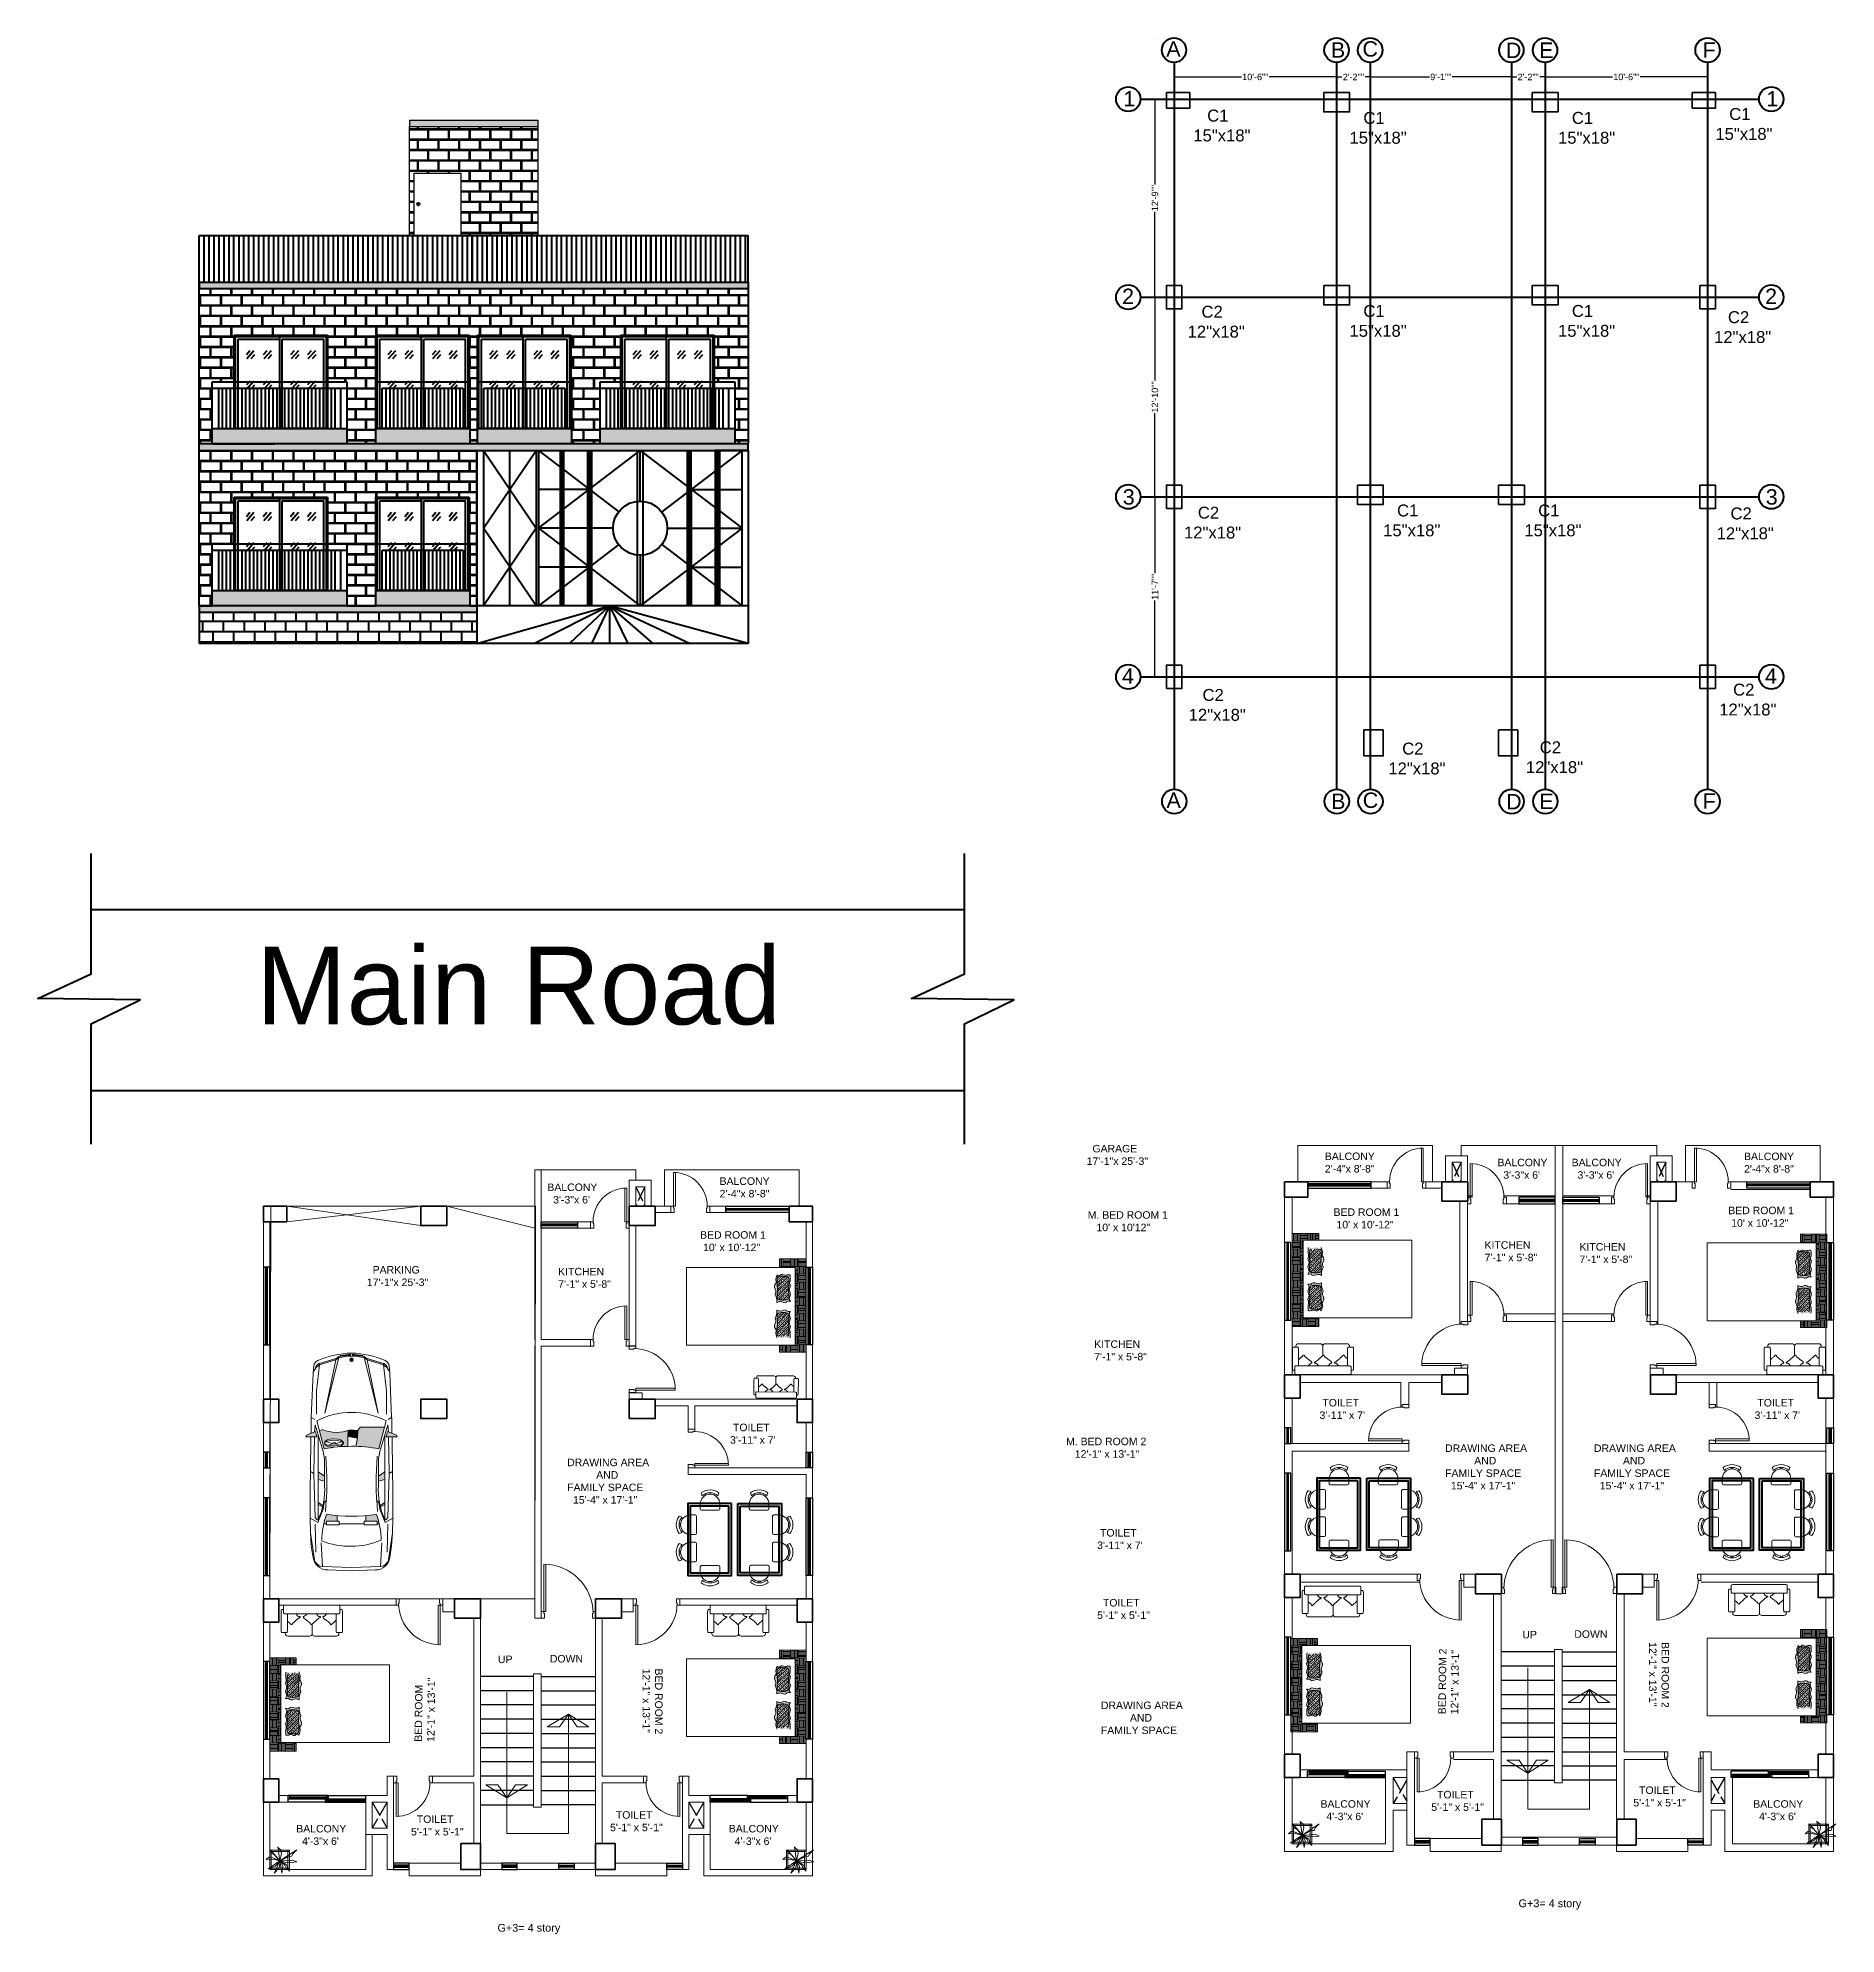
# Model space of a CAD drawing. Header units: inches. Extents: x -6918 to 21732, y -6368 to 1797.
# Drawn here: x 9578 to 10967, y -4745 to -3281 of the extents above; entities that cross this region are included whole.
import ezdxf

# ---------------------------------------------------------------- set-up
doc = ezdxf.new("R2010")
doc.units = ezdxf.units.IN
doc.header["$MEASUREMENT"] = 0
doc.linetypes.add('ACAD_ISO02W100', pattern=[15, 12, -3])
doc.layers.add('A-illustr-CAR', color=7, linetype='Continuous', lineweight=0, true_color=0x005740)
for name, color, linetype, lineweight in [('COLOUMN', 10, 'Continuous', 35), ('DIM', 10, 'Continuous', 18), ('dim-8', 7, 'Continuous', 9), ('Dimensoin', 98, 'Continuous', 9), ('Door', 6, 'Continuous', 15), ('FTOB', 252, 'Continuous', 18), ('funiture', 250, 'Continuous', 9), ('FUR', 251, 'Continuous', 9), ('furniture', 21, 'Continuous', 15), ('LINE', 250, 'Continuous', 15), ('Raling', 1, 'Continuous', 15), ('STAIR', 32, 'Continuous', 25), ('Varanda', 16, 'Continuous', 15), ('WALL', 7, 'Continuous', 20), ('WINDOW', 5, 'Continuous', 25)]:
    doc.layers.add(name, color=color, linetype=linetype, lineweight=lineweight)
for name, color, linetype in [('DOT', 140, 'ACAD_ISO02W100'), ('Roof', 7, 'Continuous'), ('S-DIM', 7, 'Continuous'), ('Text', 7, 'Continuous')]:
    doc.layers.add(name, color=color, linetype=linetype)
doc.layers.add('Hatch', color=7, linetype='Continuous', true_color=0xb316da)
doc.styles.add('ARIAL', font='arial.ttf')
doc.styles.get("Standard").update_dxf_attribs({"font": 'arial.ttf'})
doc.dimstyles.new('Column Shedule', dxfattribs={"dimscale": 0, "dimtxt": 5, "dimasz": 1, "dimexe": 0.5, "dimexo": 1, "dimgap": 1, "dimtad": 0, "dimdec": 0, "dimzin": 11, "dimdsep": 46, "dimlunit": 3, "dimtxsty": 'ARIAL', "dimblk": 'ARCHTICK', "dimcen": 0.09375, "dimdle": 0.5, "dimclrd": 5, "dimclre": 7, "dimclrt": 7, "dimadec": 0, "dimazin": 0, "dimtfac": 1, "dimtdec": 0, "dimtix": 1, "dimtofl": 0, "dimtmove": 2, "dimatfit": 3, "dimldrblk": 'ARCHTICK', "dimfxl": 3, "dimtolj": 1, "dimtzin": 3, "dimlwd": -1, "dimlwe": -1, "dimarcsym": 1})
pattern_1 = [(50, (-6014.2467, -3475.5475), (7.1726018, -0.6275213), [0.75, -8.25]), (355, (-6014.247, -3475.5475), (-1.3875133, 7.5219213), [0.6, -6.6]), (100.451444, (-6013.649, -3475.6), (5.7850885, 6.8944), [0.637402, -7.011421]), (46.1842, (-6014.247, -3473.5475), (10.6724133, -1.655193), [1.125, -12.375]), (96.635635, (-6013.357, -3473.685), (9.3466195, 9.741186), [0.9561034, -10.5171376]), (351.184164, (-6014.247, -3473.548), (9.3466195, 9.741186), [0.9, -9.9]), (21, (-6013.2467, -3474.0475), (5.9690705, -4.026189), [0.75, -8.25]), (326, (-6013.247, -3474.0475), (2.4331533, 7.2515005), [0.6, -6.6]), (71.451445, (-6012.749, -3474.383), (8.4022238, 3.2253115), [0.637402, -7.011421]), (37.5, (-6014.2467, -3475.5475), (0.12159855, 3.32893854), [0, -6.52, 0, -6.7, 0, -6.625]), (7.5, (-6014.2467, -3475.5475), (2.6306954, 3.9441171), [0, -3.82, 0, -6.37, 0, -2.525]), (327.5, (-6016.4767, -3475.5475), (5.33822436, -0.2255487), [0, -2.5, 0, -7.8, 0, -10.35]), (317.5, (-6017.4767, -3475.5475), (5.8318617, 1.0010498), [0, -3.25, 0, -5.18, 0, -7.35])]

msp = doc.modelspace()

# ---------------------------------------------------------------- texts
at = {"layer": 'LINE', "color": 251, "linetype": 'ByBlock', "lineweight": 40, "insert": (9746.9, -3982.8), "char_height": 60, "attachment_point": 1}
msp.add_mtext_dynamic_manual_height_columns('Main Road', width=531.334, gutter_width=60, heights=[102.9], dxfattribs=at)
at = {"layer": 'Raling', "color": 18, "lineweight": 40, "true_color": 0x000000, "attachment_point": 1}
for s, width, gutter_width, insert, char_height in [('A', 40.021, 1, (10439.4, -3282.2), 0.2), ('A', 448.533, 23.7, (10449.6, -3283.9), 11.9), ('A', 40.021, 1, (10564.9, -3282.2), 0.2), ('B', 448.533, 23.7, (10576.7, -3284.7), 11.9), ('C', 448.533, 23.7, (10601.1, -3283.9), 11.9), ('D', 448.533, 23.7, (10711.8, -3285), 11.9), ('E', 448.533, 23.7, (10737.5, -3284.9), 11.9), ('A', 40.021, 1, (10851.4, -3282.2), 0.2), ('F', 448.533, 23.7, (10863.8, -3284.7), 11.9), ('A', 40.021, 1, (10404, -3320), 0.2), ('A', 40.021, 1, (10900.5, -3320), 0.2), ('1', 448.533, 23.7, (10416.5, -3322.4), 11.9), ('   C1^J15"x18"', 348.098, 18.4, (10470.5, -3336.7), 9.201), ('   C1^J15"x18"', 348.098, 18.4, (10873.6, -3335.5), 9.201), ('1', 448.533, 23.7, (10913, -3322.4), 11.9), ('   C1^J15"x18"', 348.098, 18.4, (10591.1, -3338.5), 9.201), ('   C1^J15"x18"', 348.098, 18.4, (10752.1, -3338.5), 9.201), ('A', 40.021, 1, (10404, -3472.9), 0.2), ('A', 40.021, 1, (10404, -3472.9), 0.2), ('2', 448.533, 23.7, (10415.5, -3474.9), 11.9), ('2', 448.533, 23.7, (10415.5, -3474.9), 11.9), ('2', 448.533, 23.7, (10912, -3474.9), 11.9), ('   C2^J12"x18"', 348.098, 18.4, (10466.1, -3488.1), 9.201), ('   C1^J15"x18"', 348.098, 18.4, (10591.1, -3487.5), 9.201), ('   C1^J15"x18"', 348.098, 18.4, (10752.1, -3487.5), 9.201), ('   C2^J12"x18"', 348.098, 18.4, (10872.6, -3492.3), 9.201), ('A', 40.021, 1, (10404, -3626.9), 0.2), ('A', 40.021, 1, (10404, -3626.9), 0.2), ('3', 448.533, 23.7, (10416, -3629.7), 11.9), ('3', 448.533, 23.7, (10416, -3629.7), 11.9), ('3', 448.533, 23.7, (10912.5, -3629.7), 11.9), ('   C2^J12"x18"', 348.098, 18.4, (10463.3, -3643.2), 9.201), ('   C1^J15"x18"', 348.098, 18.4, (10617.1, -3641.5), 9.201), ('   C1^J15"x18"', 348.098, 18.4, (10726.1, -3641.5), 9.201), ('   C2^J12"x18"', 348.098, 18.4, (10874.6, -3643.8), 9.201), ('A', 40.021, 1, (10404, -3765.9), 0.2), ('A', 40.021, 1, (10404, -3765.9), 0.2), ('4', 448.533, 23.7, (10415.4, -3768), 11.9), ('4', 448.533, 23.7, (10415.4, -3768), 11.9), ('4', 448.533, 23.7, (10911.9, -3768), 11.9), ('   C2^J12"x18"', 348.098, 18.4, (10466.9, -3783.9), 9.201), ('   C2^J12"x18"', 348.098, 18.4, (10876.6, -3779.8), 9.201), ('   C2^J12"x18"', 348.098, 18.4, (10621.1, -3825.3), 9.201), ('   C2^J12"x18"', 348.098, 18.4, (10727.3, -3824.3), 9.201), ('A', 448.533, 23.7, (10449.8, -3863.8), 11.9), ('A', 40.021, 1, (10565, -3862.1), 0.2), ('C', 448.533, 23.7, (10601.3, -3863.8), 11.9), ('A', 40.021, 1, (10851.4, -3862.1), 0.2), ('A', 40.021, 1, (10565.7, -3874.4), 0.2), ('B', 448.533, 23.7, (10576.9, -3864.6), 11.9), ('D', 448.533, 23.7, (10712, -3864.9), 11.9), ('E', 448.533, 23.7, (10737.7, -3864.7), 11.9), ('F', 448.533, 23.7, (10863.8, -3864.5), 11.9)]:
    msp.add_mtext_dynamic_manual_height_columns(s, width=width, gutter_width=gutter_width, heights=[0], dxfattribs=dict(at, insert=insert, char_height=char_height))
at = {"layer": 'Raling', "color": 156, "lineweight": 40, "true_color": 0x004b69, "attachment_point": 1}
for s, insert, char_height in [('   GARAGE^J 17\'-1"x 25\'-3"', (10385.9, -4135.8), 5.781), (' BALCONY^J 2\'-4"x 8\'-8"', (10569.8, -4141.7), 5.781), (' BALCONY^J 2\'-4"x 8\'-8"', (10893.5, -4141.8), 5.781), (' BALCONY^J   3\'-3"x 6\'', (10703.1, -4146.5), 5.781), (' BALCONY^J   3\'-3"x 6\'', (10760.4, -4146.5), 5.781), (' BALCONY^J   3\'-3"x 6\'', (9969.5, -4165.6), 5.781), (' BALCONY^J 2\'-4"x 8\'-8"', (10102.5, -4160.9), 5.781), ('BED ROOM 1^J 10\' x 10\'-12"', (10578.8, -4184.8), 5.781), ('BED ROOM 1^J 10\' x 10\'-12"', (10883.6, -4183.5), 5.781), ('M. BED ROOM 1^J   10\' x 10\'12"', (10389, -4187), 5.781), ('BED ROOM 1^J 10\' x 10\'-12"', (10089.7, -4202.4), 5.781), ('KITCHEN^J7\'-1" x 5\'-8"', (10695.4, -4210.2), 5.781), ('KITCHEN^J7\'-1" x 5\'-8"', (10768.7, -4211.6), 5.781), ('   PARKING^J 17\'-1"x 25\'-3"', (9830.1, -4229.3), 5.781), ('KITCHEN^J7\'-1" x 5\'-8"', (9980.1, -4230.7), 5.781), ('KITCHEN^J7\'-1" x 5\'-8"', (10394, -4286.7), 5.781), ('  TOILET^J 3\'-11" x 7\'', (10565.7, -4331.9), 5.781), ('  TOILET^J 3\'-11" x 7\'', (10901.6, -4331.9), 5.781), ('  TOILET^J 3\'-11" x 7\'', (10110.6, -4351), 5.781), ('M. BED ROOM 2^J   12\'-1" x 13\'-1"', (10372.3, -4361.8), 5.781), (' DRAWING AREA^J           AND^J FAMILY SPACE^J   15\'-4" x 17\'-1"', (10662.7, -4367), 5.781), (' DRAWING AREA^J           AND^J FAMILY SPACE^J   15\'-4" x 17\'-1"', (10777.6, -4367), 5.781), (' DRAWING AREA^J           AND^J FAMILY SPACE^J   15\'-4" x 17\'-1"', (9984.8, -4378), 5.781), ('  TOILET^J 3\'-11" x 7\'', (10394, -4432.3), 5.781), ('   TOILET^J 5\'-1" x {\\C156;\\c6900480;5\'-1"}', (10394, -4486.3), 5.781), ('UP', (10724.6, -4510.9), 5.78), ('DOWN', (10764.7, -4510.5), 5.78), ('UP', (9933.6, -4530), 5.78), ('DOWN', (9973.7, -4529.5), 5.78), (' DRAWING AREA^J           AND^J FAMILY SPACE', (10396.9, -4565.5), 5.781), ('   TOILET^J 5\'-1" x {\\C156;\\c6900480;5\'-1"}', (10652, -4634.4), 5.781), ('   TOILET^J 5\'-1" x {\\C156;\\c6900480;5\'-1"}', (10808, -4631), 5.781), ('   TOILET^J 5\'-1" x {\\C156;\\c6900480;5\'-1"}', (9864.2, -4653.4), 5.781), ('   TOILET^J 5\'-1" x {\\C156;\\c6900480;5\'-1"}', (10017.9, -4650.1), 5.781), (' BALCONY^J   4\'-3"x 6\'', (10566.5, -4641.6), 5.781), (' BALCONY^J   4\'-3"x 6\'', (10900.6, -4641.6), 5.781), (' BALCONY^J   4\'-3"x 6\'', (9775.6, -4660.7), 5.781), (' BALCONY^J   4\'-3"x 6\'', (10109.6, -4660.7), 5.781)]:
    msp.add_mtext_dynamic_manual_height_columns(s, width=81.534, gutter_width=0.723, heights=[0], dxfattribs=dict(at, insert=insert, char_height=char_height))
at = {"layer": 'Raling', "color": 156, "lineweight": 40, "true_color": 0x004b69, "char_height": 5.781, "attachment_point": 1}
for s, insert, rotation in [('BED ROOM 2^J12\'-1" x 13\'-1"', (10837.8, -4519.6), 270), ('BED ROOM 2^J12\'-1" x 13\'-1"', (10659.6, -4575.2), 89.3408), (' BED ROOM ^J 12\'-1" x 13\'-1"', (9869.1, -4598.7), 89.3408), (' BED ROOM 2^J 12\'-1" x 13\'-1"', (10060.7, -4537.8), 270)]:
    msp.add_mtext_dynamic_manual_height_columns(s, width=81.534, gutter_width=0.723, heights=[0], dxfattribs=dict(at, insert=insert, rotation=rotation))
at = {"layer": 'Text', "char_height": 6, "attachment_point": 1}
for insert in [(10715.1, -4718.2), (9926.7, -4737.1)]:
    msp.add_mtext_dynamic_manual_height_columns('\\pxqc;G+3= 4 story  ', width=61.495, gutter_width=1, heights=[0], dxfattribs=dict(at, insert=insert))

# ---------------------------------------------------------------- blocks, each defined once
blk = doc.blocks.new('ADFSDF')
at = {"layer": 'COLOUMN'}
for points in [[(-22327.7, -19135.6), (-22309.7, -19135.6), (-22309.7, -19147.6), (-22327.7, -19147.6)], [(-22206.2, -19135.6), (-22186.2, -19135.6), (-22186.2, -19150.6), (-22206.2, -19150.6)], [(-22045.2, -19135.6), (-22025.2, -19135.6), (-22025.2, -19150.6), (-22045.2, -19150.6)], [(-21921.7, -19135.6), (-21903.7, -19135.6), (-21903.7, -19147.6), (-21921.7, -19147.6)], [(-22315.7, -19284.6), (-22315.7, -19302.6), (-22327.7, -19302.6), (-22327.7, -19284.6)], [(-22206.2, -19284.6), (-22186.2, -19284.6), (-22186.2, -19299.6), (-22206.2, -19299.6)], [(-22045.2, -19284.6), (-22025.2, -19284.6), (-22025.2, -19299.6), (-22045.2, -19299.6)], [(-21903.7, -19284.6), (-21903.7, -19302.6), (-21915.7, -19302.6), (-21915.7, -19284.6)], [(-22315.7, -19438.6), (-22315.7, -19456.6), (-22327.7, -19456.6), (-22327.7, -19438.6)], [(-22180.2, -19438.6), (-22160.2, -19438.6), (-22160.2, -19453.6), (-22180.2, -19453.6)], [(-22071.2, -19438.6), (-22051.2, -19438.6), (-22051.2, -19453.6), (-22071.2, -19453.6)], [(-21903.7, -19438.6), (-21903.7, -19456.6), (-21915.7, -19456.6), (-21915.7, -19438.6)], [(-22315.7, -19577.6), (-22315.7, -19595.6), (-22327.7, -19595.6), (-22327.7, -19577.6)], [(-21903.7, -19577.6), (-21903.7, -19595.6), (-21915.7, -19595.6), (-21915.7, -19577.6)], [(-22160.2, -19627.6), (-22160.2, -19647.6), (-22175.2, -19647.6), (-22175.2, -19627.6)], [(-22056.2, -19627.6), (-22056.2, -19647.6), (-22071.2, -19647.6), (-22071.2, -19627.6)]]:
    blk.add_lwpolyline(points, close=True, dxfattribs=at)
blk = doc.blocks.new('_ArchTick')
at = {"color": 0, "linetype": 'ByBlock', "const_width": 0.15}
blk.add_lwpolyline([(-0.5, -0.5), (0.5, 0.5)], dxfattribs=at)
blk = doc.blocks.new('*D182')
at = {"layer": 'Defpoints', "color": 0, "lineweight": 40, "transparency": 16777216}
for p in [(10455.6, -3311.5), (10581.1, -3311.5), (10581.1, -3311.5)]:
    blk.add_point(p, dxfattribs=at)
at = {"layer": 'S-DIM', "color": 5, "transparency": 16777216}
for p, q in [((10455.1, -3311.5), (10507.8, -3311.5)), ((10581.6, -3311.5), (10529, -3311.5))]:
    blk.add_line(p, q, dxfattribs=at)
at = {"layer": 'S-DIM', "color": 7, "transparency": 16777216}
for p, q in [((10455.6, -3310.5), (10455.6, -3311)), ((10581.1, -3310.5), (10581.1, -3311))]:
    blk.add_line(p, q, dxfattribs=at)
at = {"layer": 'S-DIM', "color": 5, "transparency": 16777216, "rotation": 180}
blk.add_blockref('_ArchTick', (10455.6, -3311.5), dxfattribs=at)
at = {"layer": 'S-DIM', "color": 5, "transparency": 16777216}
blk.add_blockref('_ArchTick', (10581.1, -3311.5), dxfattribs=at)
at = {"layer": 'S-DIM', "color": 7, "lineweight": 40, "transparency": 16777216, "insert": (10518.4, -3311.5), "char_height": 5, "attachment_point": 5, "style": 'ARIAL'}
blk.add_mtext('\\A1;10\'-6""', dxfattribs=at)
blk = doc.blocks.new('*D183')
at = {"layer": 'Defpoints', "color": 0, "lineweight": 40, "transparency": 16777216}
for p in [(10581.1, -3311.5), (10607.1, -3311.5), (10607.1, -3311.5)]:
    blk.add_point(p, dxfattribs=at)
at = {"layer": 'S-DIM', "color": 5, "transparency": 16777216}
for p, q in [((10580.6, -3311.5), (10585.2, -3311.5)), ((10607.6, -3311.5), (10603.1, -3311.5))]:
    blk.add_line(p, q, dxfattribs=at)
at = {"layer": 'S-DIM', "color": 7, "transparency": 16777216}
for p, q in [((10581.1, -3310.5), (10581.1, -3311)), ((10607.1, -3310.5), (10607.1, -3311))]:
    blk.add_line(p, q, dxfattribs=at)
at = {"layer": 'S-DIM', "color": 5, "transparency": 16777216, "rotation": 180}
blk.add_blockref('_ArchTick', (10581.1, -3311.5), dxfattribs=at)
at = {"layer": 'S-DIM', "color": 5, "transparency": 16777216}
blk.add_blockref('_ArchTick', (10607.1, -3311.5), dxfattribs=at)
at = {"layer": 'S-DIM', "color": 7, "lineweight": 40, "transparency": 16777216, "insert": (10594.1, -3311.5), "char_height": 5, "attachment_point": 5, "style": 'ARIAL'}
blk.add_mtext('\\A1;2\'-2""', dxfattribs=at)
blk = doc.blocks.new('*D184')
at = {"layer": 'Defpoints', "color": 0, "lineweight": 40, "transparency": 16777216}
for p in [(10607.1, -3311.5), (10716.1, -3311.5), (10716.1, -3311.5)]:
    blk.add_point(p, dxfattribs=at)
at = {"layer": 'S-DIM', "color": 5, "transparency": 16777216}
for p, q in [((10606.6, -3311.5), (10652.8, -3311.5)), ((10716.6, -3311.5), (10670.5, -3311.5))]:
    blk.add_line(p, q, dxfattribs=at)
at = {"layer": 'S-DIM', "color": 7, "transparency": 16777216}
for p, q in [((10607.1, -3310.5), (10607.1, -3311)), ((10716.1, -3310.5), (10716.1, -3311))]:
    blk.add_line(p, q, dxfattribs=at)
at = {"layer": 'S-DIM', "color": 5, "transparency": 16777216, "rotation": 180}
blk.add_blockref('_ArchTick', (10607.1, -3311.5), dxfattribs=at)
at = {"layer": 'S-DIM', "color": 5, "transparency": 16777216}
blk.add_blockref('_ArchTick', (10716.1, -3311.5), dxfattribs=at)
at = {"layer": 'S-DIM', "color": 7, "lineweight": 40, "transparency": 16777216, "insert": (10661.6, -3311.5), "char_height": 5, "attachment_point": 5, "style": 'ARIAL'}
blk.add_mtext('\\A1;9\'-1""', dxfattribs=at)
blk = doc.blocks.new('*D185')
at = {"layer": 'Defpoints', "color": 0, "lineweight": 40, "transparency": 16777216}
for p in [(10716.1, -3311.5), (10742.1, -3311.5), (10742.1, -3311.5)]:
    blk.add_point(p, dxfattribs=at)
at = {"layer": 'S-DIM', "color": 5, "transparency": 16777216}
for p, q in [((10715.6, -3311.5), (10720.2, -3311.5)), ((10742.6, -3311.5), (10738.1, -3311.5))]:
    blk.add_line(p, q, dxfattribs=at)
at = {"layer": 'S-DIM', "color": 7, "transparency": 16777216}
for p, q in [((10716.1, -3310.5), (10716.1, -3311)), ((10742.1, -3310.5), (10742.1, -3311))]:
    blk.add_line(p, q, dxfattribs=at)
at = {"layer": 'S-DIM', "color": 5, "transparency": 16777216, "rotation": 180}
blk.add_blockref('_ArchTick', (10716.1, -3311.5), dxfattribs=at)
at = {"layer": 'S-DIM', "color": 5, "transparency": 16777216}
blk.add_blockref('_ArchTick', (10742.1, -3311.5), dxfattribs=at)
at = {"layer": 'S-DIM', "color": 7, "lineweight": 40, "transparency": 16777216, "insert": (10729.1, -3311.5), "char_height": 5, "attachment_point": 5, "style": 'ARIAL'}
blk.add_mtext('\\A1;2\'-2""', dxfattribs=at)
blk = doc.blocks.new('*D186')
at = {"layer": 'Defpoints', "color": 0, "lineweight": 40, "transparency": 16777216}
for p in [(10742.1, -3311.5), (10867.6, -3311.5), (10867.6, -3311.5)]:
    blk.add_point(p, dxfattribs=at)
at = {"layer": 'S-DIM', "color": 5, "transparency": 16777216}
for p, q in [((10741.6, -3311.5), (10794.3, -3311.5)), ((10868.1, -3311.5), (10815.5, -3311.5))]:
    blk.add_line(p, q, dxfattribs=at)
at = {"layer": 'S-DIM', "color": 7, "transparency": 16777216}
for p, q in [((10742.1, -3310.5), (10742.1, -3311)), ((10867.6, -3310.5), (10867.6, -3311))]:
    blk.add_line(p, q, dxfattribs=at)
at = {"layer": 'S-DIM', "color": 5, "transparency": 16777216, "rotation": 180}
blk.add_blockref('_ArchTick', (10742.1, -3311.5), dxfattribs=at)
at = {"layer": 'S-DIM', "color": 5, "transparency": 16777216}
blk.add_blockref('_ArchTick', (10867.6, -3311.5), dxfattribs=at)
at = {"layer": 'S-DIM', "color": 7, "lineweight": 40, "transparency": 16777216, "insert": (10804.9, -3311.5), "char_height": 5, "attachment_point": 5, "style": 'ARIAL'}
blk.add_mtext('\\A1;10\'-6""', dxfattribs=at)
blk = doc.blocks.new('*D187')
at = {"layer": 'Defpoints', "color": 0, "lineweight": 40, "transparency": 16777216}
for p in [(10429.7, -3328.6), (10429.7, -3481.5), (10440.9, -3481.5)]:
    blk.add_point(p, dxfattribs=at)
at = {"layer": 'S-DIM', "color": 7, "transparency": 16777216}
for p, q in [((10430.7, -3328.6), (10441.4, -3328.6)), ((10430.7, -3481.5), (10441.4, -3481.5))]:
    blk.add_line(p, q, dxfattribs=at)
at = {"layer": 'S-DIM', "color": 5, "transparency": 16777216}
for p, q in [((10440.9, -3328.1), (10440.9, -3394.4)), ((10440.9, -3482), (10440.9, -3415.6))]:
    blk.add_line(p, q, dxfattribs=at)
for p, rotation in [((10440.9, -3328.6), 90), ((10440.9, -3481.5), 270)]:
    blk.add_blockref('_ArchTick', p, dxfattribs=dict(at, rotation=rotation))
at = {"layer": 'S-DIM', "color": 7, "lineweight": 40, "transparency": 16777216, "insert": (10440.9, -3405), "char_height": 5, "attachment_point": 5, "rotation": 90, "style": 'ARIAL'}
blk.add_mtext('\\A1;12\'-9""', dxfattribs=at)
blk = doc.blocks.new('*D188')
at = {"layer": 'Defpoints', "color": 0, "lineweight": 40, "transparency": 16777216}
for p in [(10440.9, -3481.5), (10440.9, -3635.5), (10440.9, -3635.5)]:
    blk.add_point(p, dxfattribs=at)
at = {"layer": 'S-DIM', "color": 5, "transparency": 16777216}
for p, q in [((10440.9, -3481), (10440.9, -3545.9)), ((10440.9, -3636), (10440.9, -3571))]:
    blk.add_line(p, q, dxfattribs=at)
at = {"layer": 'S-DIM', "color": 7, "transparency": 16777216}
for p, q in [((10441.9, -3481.5), (10441.4, -3481.5)), ((10441.9, -3635.5), (10441.4, -3635.5))]:
    blk.add_line(p, q, dxfattribs=at)
at = {"layer": 'S-DIM', "color": 5, "transparency": 16777216}
for p, rotation in [((10440.9, -3481.5), 90), ((10440.9, -3635.5), 270)]:
    blk.add_blockref('_ArchTick', p, dxfattribs=dict(at, rotation=rotation))
at = {"layer": 'S-DIM', "color": 7, "lineweight": 40, "transparency": 16777216, "insert": (10440.9, -3558.5), "char_height": 5, "attachment_point": 5, "rotation": 90, "style": 'ARIAL'}
blk.add_mtext('\\A1;12\'-10""', dxfattribs=at)
blk = doc.blocks.new('*D189')
at = {"layer": 'Defpoints', "color": 0, "lineweight": 40, "transparency": 16777216}
for p in [(10440.9, -3635.5), (10440.9, -3774.5), (10440.9, -3774.5)]:
    blk.add_point(p, dxfattribs=at)
at = {"layer": 'S-DIM', "color": 5, "transparency": 16777216}
for p, q in [((10440.9, -3635), (10440.9, -3694.4)), ((10440.9, -3775), (10440.9, -3715.5))]:
    blk.add_line(p, q, dxfattribs=at)
at = {"layer": 'S-DIM', "color": 7, "transparency": 16777216}
for p, q in [((10441.9, -3635.5), (10441.4, -3635.5)), ((10441.9, -3774.5), (10441.4, -3774.5))]:
    blk.add_line(p, q, dxfattribs=at)
at = {"layer": 'S-DIM', "color": 5, "transparency": 16777216}
for p, rotation in [((10440.9, -3635.5), 90), ((10440.9, -3774.5), 270)]:
    blk.add_blockref('_ArchTick', p, dxfattribs=dict(at, rotation=rotation))
at = {"layer": 'S-DIM', "color": 7, "lineweight": 40, "transparency": 16777216, "insert": (10440.9, -3705), "char_height": 5, "attachment_point": 5, "rotation": 90, "style": 'ARIAL'}
blk.add_mtext('\\A1;11\'-7""', dxfattribs=at)
blk = doc.blocks.new('A$C71373806')
at = {"layer": 'Door'}
for p, q in [((2, 5), (2, 31)), ((3.5, 5), (3.5, 31)), ((0, 5), (0, 0)), ((0, 5), (2, 5)), ((0, 0), (2.5, 0)), ((2, 5), (2, 3.5)), ((2, 5), (3.5, 5)), ((2, 3.5), (2.5, 3.5)), ((2.5, 3.5), (2.5, 0)), ((27.5, 3.5), (27.5, 0)), ((28, 3.5), (27.5, 3.5)), ((30, 0), (27.5, 0)), ((28, 5), (28, 3.5)), ((30, 5), (28, 5)), ((30, 5), (30, 0))]:
    blk.add_line(p, q, dxfattribs=at)
blk.add_arc((2, 5), 26, 0, 90, dxfattribs=at)
blk = doc.blocks.new('M door')
at = {"layer": 'Door'}
for p, q in [((10890.9, 11660.4), (10895.9, 11660.4)), ((10890.9, 11660.4), (10890.9, 11658.4)), ((10890.9, 11658.4), (10892.4, 11658.4)), ((10892.4, 11658.4), (10892.4, 11657.9)), ((10892.4, 11657.9), (10895.9, 11657.9)), ((10895.9, 11660.4), (10895.9, 11657.9)), ((10890.9, 11627.9), (10860.4, 11627.9)), ((10890.9, 11626.4), (10860.4, 11626.4)), ((10890.9, 11626.4), (10890.9, 11627.9)), ((10890.9, 11624.4), (10890.9, 11626.4)), ((10890.9, 11626.4), (10892.4, 11626.4)), ((10890.9, 11624.4), (10895.9, 11624.4)), ((10892.4, 11626.9), (10895.9, 11626.9)), ((10892.4, 11626.4), (10892.4, 11626.9)), ((10895.9, 11624.4), (10895.9, 11626.9))]:
    blk.add_line(p, q, dxfattribs=at)
blk.add_arc((10892.4, 11626.4), 32, 90, 180, dxfattribs=at)
blk = doc.blocks.new('door')
at = {"layer": 'Door'}
for p, q in [((380.5, 5770.2), (375.5, 5770.2)), ((375.5, 5770.2), (375.5, 5767.7)), ((379, 5767.7), (375.5, 5767.7)), ((380.5, 5768.2), (379, 5768.2)), ((379, 5768.2), (379, 5767.7)), ((380.5, 5770.2), (380.5, 5768.2)), ((375.5, 5728.2), (375.5, 5730.7)), ((379, 5730.7), (375.5, 5730.7)), ((380.5, 5728.2), (375.5, 5728.2)), ((379, 5730.2), (379, 5730.7)), ((380.5, 5730.2), (379, 5730.2)), ((380.5, 5731.7), (416.9, 5731.7)), ((380.5, 5730.2), (380.5, 5731.7)), ((380.5, 5730.2), (417, 5730.2)), ((380.5, 5728.2), (380.5, 5730.2))]:
    blk.add_line(p, q, dxfattribs=at)
blk.add_arc((379, 5730.2), 38, 0, 90, dxfattribs=at)
blk = doc.blocks.new('Car_Marcedes')
h = blk.add_hatch(color=256)
h.paths.add_polyline_path([(-56.3, -25.7), (-60, -24.8), (-60, -32.8), (-58.8, -32.2)])
h.paths.add_polyline_path([(-58.8, 32.2), (-60, 32.8), (-60, 24.8), (-56.3, 25.7)])
h = blk.add_hatch(color=256)
h.paths.add_polyline_path([(-115.5, 17.8, 0.033349), (-122.3, 19.9), (-122.3, 18), (-120.5, 18), (-120.5, 10.3), (-116.5, 10.3, -0.017042)])
h.paths.add_polyline_path([(-116.5, -10.3), (-120.5, -10.3), (-120.5, -18.5), (-122.3, -18.5), (-122.3, -19.9, 0.03299), (-115.6, -17.8, -0.017095)])
h = blk.add_hatch(color=256)
h.paths.add_polyline_path([(-107.2, 24), (-108.6, 24), (-110.3, 20.7, 0.006278), (-109.2, 20.5)])
h.paths.add_polyline_path([(-85, 24), (-90.7, 24), (-91.9, 19.4), (-88.2, 19.4)])
h = blk.add_hatch(color=256)
h.paths.add_polyline_path([(-54.9, 21), (-55.4, 23), (-68.7, 19.5, -0.041265), (-66.8, 2.6), (-59.9, 2.7), (-55.5, 2.5, -0.170073)])
edge = h.paths.add_edge_path(flags=16)
edge.add_ellipse((-64, 12.6), major_axis=(0, 6.79), ratio=0.365322, start_angle=169.4802, end_angle=370.5198, ccw=False)
edge.add_ellipse((-64.9, 12.6), major_axis=(0, 6.79), ratio=0.365322, start_angle=349.4802, end_angle=550.5198, ccw=False)
edge = h.paths.add_edge_path(flags=0)
edge.add_ellipse((-64.7, 12.5), major_axis=(0, 1.2), ratio=0.532168, start_angle=154.5895, end_angle=180, ccw=False)
edge.add_ellipse((-64.7, 12.5), major_axis=(0, 1.2), ratio=0.532168, start_angle=25.4105, end_angle=154.5895, ccw=False)
edge.add_ellipse((-64.7, 12.5), major_axis=(0, 1.2), ratio=0.532168, start_angle=0, end_angle=25.4105, ccw=False)
edge.add_ellipse((-64.7, 12.5), major_axis=(0, 1.2), ratio=0.532168, start_angle=180, end_angle=360, ccw=False)
h = blk.add_hatch(color=256)
h.paths.add_polyline_path([(-7.4, 22.9), (-8.3, 22.9), (-4.9, 11.2), (-3.9, 11.2)])
h.paths.add_polyline_path([(-3.9, -11.2), (-4.9, -11.2), (-8.3, -22.9), (-7.4, -22.9)])
for points in [[(-55, 1, -0.013754), (-55.5, 2.5), (-59.9, 2.7), (-60.9, -4.4), (-55.6, -4.6)], [(-53.2, -6.1), (-55.6, -4.6), (-60.9, -4.4), (-66.9, -3.1, -0.039952), (-68.7, -19.5), (-53.2, -23.5)]]:
    blk.add_hatch(color=256).paths.add_polyline_path(points)
h = blk.add_hatch(color=256)
h.paths.add_polyline_path([(-4, 0), (-4.8, 0), (-4.8, 0.8, -0.414214)])
h.paths.add_polyline_path([(-4.8, 0), (-4.8, -0.8, -0.414214), (-5.6, 0)])
h = blk.add_hatch(color=256)
h.paths.add_polyline_path([(-1.8, 8.2), (-2.1, 8.4), (-1.3, 1, 0.264147), (-0.8, 0.7, 0.04647)])
h.paths.add_polyline_path([(-0.8, -0.7, 0.264147), (-1.3, -1), (-2.1, -8.4), (-1.8, -8.2, 0.04647)])
h = blk.add_hatch(color=256)
h.paths.add_polyline_path([(-88.2, -19.4), (-91.9, -19.4), (-90.7, -24), (-85, -24)])
h.paths.add_polyline_path([(-109.2, -20.5, 0.006278), (-110.3, -20.7), (-108.6, -24), (-107.2, -24)])
for p, q in [((-147.9, 26.6), (-128.9, 29.5)), ((-146.4, 27.6), (-138.2, 28.8)), ((-138.2, 28.8), (-128.9, 29.5)), ((-128.9, 29.5), (-118.3, 29.7)), ((-118.3, 29.7), (-121.5, 24.1)), ((-86.3, 27), (-84.8, 29.5)), ((-60, 24.8), (-60, 32.8)), ((-60, 32.8), (-58.8, 32.2)), ((-58.8, 32.2), (-56.3, 25.7)), ((-47.7, 26.3), (-46.1, 28.8)), ((-46.1, 28.8), (-14.4, 27.6)), ((-9.2, 27.1), (-14.4, 27.6)), ((-155.4, 17), (-156, 0)), ((-153.7, 0), (-153, 20.9)), ((-136.1, 21.8), (-153, 20.9)), ((-122.6, 26.1), (-142.6, 25.5)), ((-120.5, 18), (-123.1, 18)), ((-123.1, 18), (-123.1, 8.8)), ((-122.3, 19.9), (-122.3, 18)), ((-121.5, 24.1), (-111.8, 20.2)), ((-120.5, 8.8), (-120.5, 18)), ((-119.3, 24), (-58.4, 24)), ((-119.2, 24.9), (-117.9, 26)), ((-117.9, 26), (-86.3, 27)), ((-111.8, 20.2), (-107.2, 19.6)), ((-110.3, 20.7), (-108.6, 24)), ((-109.2, 20.5), (-107.2, 24)), ((-107.2, 19.6), (-105.4, 18)), ((-75.7, 19.4), (-94.9, 19.4)), ((-91.9, 19.4), (-90.7, 24)), ((-88.2, 19.4), (-85, 24)), ((-86.3, 27), (-60, 26.6)), ((-70.5, 20.3), (-75.7, 19.4)), ((-51.5, 26.1), (-70.5, 20.3)), ((-68.7, 19.5), (-48.5, 24.8)), ((-68.7, 19.5), (-48.5, 24.8)), ((-65, 13.6), (-66, 16.7)), ((-63.5, 18), (-64.7, 13.7)), ((-56.3, 25.7), (-60, 24.8)), ((-56.6, 26.6), (-51.5, 26.1)), ((-54.9, 21), (-55.4, 23)), ((-43.7, 25), (-27.1, 25)), ((-4.9, 11.2), (-43, 19.1)), ((-3.2, 9), (-43, 19.1)), ((-27.1, 25), (-8.3, 22.9)), ((-8.3, 22.9), (-7.4, 22.9)), ((-8.3, 22.9), (-4.9, 11.2)), ((-7.4, 22.9), (-3.9, 11.2)), ((-155.4, -17), (-156, 0)), ((-153.7, 0), (-153, -20.9)), ((-123.2, 8.8), (-120.5, 8.8)), ((-122.3, 8.8), (-122.3, -9.2)), ((-120.5, 10.3), (-116.5, 10.3)), ((-59.9, 2.7), (-66.8, 2.6)), ((-65, 11.4), (-66, 8.4)), ((-63.5, 7), (-64.7, 11.3)), ((-60.9, -4.4), (-59.9, 2.7)), ((-59.9, 2.7), (-55.5, 2.5)), ((-55, 1), (-55.6, -4.6)), ((-4, 0), (-5.6, 0)), ((-4.9, 11.2), (-3.9, 11.2)), ((-4.9, 11.2), (-3.2, 9)), ((-4.8, -0.8), (-4.8, 0.8)), ((-4, 11.3), (-2.4, 9.2)), ((-2.4, 9.2), (-1.6, 1)), ((-2.4, 8.4), (-2.1, 8.4)), ((-2.1, 8.4), (-1.3, 1)), ((-2.1, 8.4), (-1.8, 8.2)), ((-120.5, -9.2), (-123.1, -9.2)), ((-123.1, -9.2), (-123.1, -18.5)), ((-120.5, -18.5), (-120.5, -9.2)), ((-120.5, -10.3), (-116.5, -10.3)), ((-60.9, -4.4), (-66.9, -3.1)), ((-55.6, -4.6), (-60.9, -4.4)), ((-55.6, -4.6), (-53.2, -6.1)), ((-53.2, -6.1), (-53.2, -23.5)), ((-3.2, -9), (-43, -19.1)), ((-4.9, -11.2), (-43, -19.1)), ((-8.3, -22.9), (-4.9, -11.2)), ((-7.4, -22.9), (-3.9, -11.2)), ((-4.9, -11.2), (-3.2, -9)), ((-4.9, -11.2), (-3.9, -11.2)), ((-4, -11.3), (-2.4, -9.2)), ((-2.4, -9.2), (-1.6, -1)), ((-2.4, -8.4), (-2.1, -8.4)), ((-2.1, -8.4), (-1.3, -1)), ((-2.1, -8.4), (-1.8, -8.2)), ((-136.1, -21.8), (-153, -20.9)), ((-147.9, -26.6), (-128.9, -29.5)), ((-122.6, -26.1), (-142.6, -25.5)), ((-123.2, -18.5), (-120.5, -18.5)), ((-122.3, -18.5), (-122.3, -19.9)), ((-121.5, -24.1), (-111.8, -20.2)), ((-118.3, -29.7), (-121.5, -24.1)), ((-119.3, -24), (-58.4, -24)), ((-119.2, -24.9), (-117.9, -26)), ((-117.9, -26), (-86.3, -27)), ((-111.8, -20.2), (-107.2, -19.6)), ((-110.3, -20.7), (-108.6, -24)), ((-109.2, -20.5), (-107.2, -24)), ((-107.2, -19.6), (-105.4, -18)), ((-75.7, -19.4), (-94.9, -19.4)), ((-91.9, -19.4), (-90.7, -24)), ((-88.2, -19.4), (-85, -24)), ((-86.3, -27), (-60, -26.6)), ((-86.3, -27), (-84.8, -29.5)), ((-70.5, -20.3), (-75.7, -19.4)), ((-51.5, -26.1), (-70.5, -20.3)), ((-68.7, -19.5), (-48.5, -24.8)), ((-56.3, -25.7), (-60, -24.8)), ((-60, -24.8), (-60, -32.8)), ((-58.8, -32.2), (-56.3, -25.7)), ((-56.6, -26.6), (-51.5, -26.1)), ((-47.7, -26.3), (-46.1, -28.8)), ((-43.7, -25), (-27.1, -25)), ((-27.1, -25), (-8.3, -22.9)), ((-9.2, -27.1), (-14.4, -27.6)), ((-8.3, -22.9), (-7.4, -22.9)), ((-146.4, -27.6), (-138.2, -28.8)), ((-138.2, -28.8), (-128.9, -29.5)), ((-128.9, -29.5), (-118.3, -29.7)), ((-60, -32.8), (-58.8, -32.2)), ((-46.1, -28.8), (-14.4, -27.6))]:
    blk.add_line(p, q)
for radius in [1.3, 1.3, 0.804]:
    blk.add_circle((-4.8, 0), radius)
for centre, radius, start, end in [((-145, 17.2), 10.4, 97.7438, 181.5042), ((-127.8, -3693.6), 3723.3, 88.9579, 89.854), ((-127.8, -3693.6), 3723.3, 88.7428, 88.9198), ((-17.7, 17), 11.1, 32.2617, 72.7397), ((-145.8, 19.7), 7.29, 107.1162, 170.3754), ((-81.4, 0.7), 57.1, 158.7327, 202.6267), ((-134.5, -31.8), 53.1, 69.1471, 89.5394), ((-134.5, -31.8), 53.1, 69.1471, 89.5394), ((-118.9, 24.4), 0.58, 123.3409, 229.165), ((-98.6, 67), 47.8, 244.3268, 274.404), ((-6.8, -0.2), 110.2, 170.5568, 189.1766), ((-91.9, 249.5), 231.8, 264.6695, 274.4361), ((-170.5, -0.1), 103.7, 349.166, 10.8908), ((-28.7, 10.8), 28.1, 158.6983, 200.4587), ((-96.4, 0.1), 53.9, 332.5494, 27.2133), ((-11.5, 21.4), 4.43, 19.8548, 82.6303), ((-10.2, 21.8), 5.4, 26.6893, 79.7496), ((-70.7, -3), 70.8, 2.395, 22.5604), ((-70.7, 3), 70.8, 337.4396, 357.605), ((-50.4, -1.1), 48.2, 1.2611, 12.0001), ((-50.4, 1.1), 48.2, 347.9999, 358.7389), ((-41.5, -0.9), 40.7, 1.929, 12.9485), ((-0.8, 1.3), 0.848, 199.5785, 269.161), ((-0.8, 1.3), 0.618, 208.3681, 268.4728), ((-41.5, 0.9), 40.7, 347.0515, 358.071), ((-0.8, -1.3), 0.848, 90.839, 160.4215), ((-0.8, -1.3), 0.618, 91.5272, 151.6319), ((-145, -17.2), 10.4, 178.4958, 262.2562), ((-145.8, -19.7), 7.29, 189.6246, 252.8838), ((-134.5, 31.8), 53.1, 270.4606, 290.8529), ((-118.9, -24.4), 0.58, 130.835, 236.6591), ((-98.6, -67), 47.8, 85.596, 115.6732), ((-91.9, -249.5), 231.8, 85.5639, 95.3305), ((-17.7, -17), 11.1, 287.2603, 327.7383), ((-11.5, -21.4), 4.43, 277.3697, 340.1452), ((-10.2, -21.8), 5.4, 280.2504, 333.3107), ((-127.8, 3693.6), 3723.3, 270.146, 271.0421), ((-127.8, 3693.6), 3723.3, 271.0802, 271.2572)]:
    blk.add_arc(centre, radius, start, end)
for centre, major_axis, ratio in [((-64.9, 12.6), (0, 6.79), 0.365322), ((-64, 12.6), (0, 6.79), 0.365322), ((-64.7, 12.5), (0, 1.2), 0.532168)]:
    blk.add_ellipse(centre, major_axis=major_axis, ratio=ratio)
blk = doc.blocks.new('A$C33DE3946')
at = {"layer": 'funiture', "linetype": 'ByBlock', "ltscale": 50}
h = blk.add_hatch(color=146, dxfattribs=at)
edge = h.paths.add_edge_path()
edge.add_spline(control_points=[(26.1, 44.9), (25.3, 45.3), (23.1, 46.4), (19.7, 43.9), (18.1, 46.2), (16.9, 46), (15.7, 45.8)], knot_values=[0, 0, 0, 0, 2.535089, 7.417238, 7.565084, 10.641303, 10.641303, 10.641303, 10.641303], degree=3, periodic=0)
edge.add_spline(control_points=[(15.7, 45.8), (16.1, 46.5), (17.2, 48.3), (14.7, 51.4), (17.5, 54.6), (15.1, 57.3), (16.6, 59.5), (15.5, 62.4), (15.8, 64.7), (16, 66.3)], knot_values=[0, 0, 0, 0, 2.365898, 5.877054, 9.315251, 12.442743, 14.040477, 16.397017, 21.143287, 21.143287, 21.143287, 21.143287], degree=3, periodic=0)
edge.add_spline(control_points=[(16, 66.3), (16.9, 66.4), (18.1, 66.5), (20.1, 65.4), (22.5, 67.8), (24.5, 64.7), (25.5, 65.9), (25.9, 66.4)], knot_values=[0, 0, 0, 0, 2.808231, 3.268551, 6.873507, 9.111892, 10.726097, 10.726097, 10.726097, 10.726097], degree=3, periodic=0)
edge.add_spline(control_points=[(25.9, 66.4), (26.6, 64.8), (27.3, 63.1), (26.3, 60.2), (29.5, 57.4), (26.1, 53.9), (28, 51.2), (26.1, 48.7), (26.1, 46.4), (26.1, 44.9)], knot_values=[0, 0, 0, 0, 4.610529, 5.374615, 9.016949, 13.930416, 15.45398, 17.711327, 22.172351, 22.172351, 22.172351, 22.172351], degree=3, periodic=0)
edge = h.paths.add_edge_path(flags=16)
edge.add_spline(control_points=[(18.1, 47.2), (19.3, 47), (21.5, 46.5), (23.7, 47), (24.8, 47.2)], knot_values=[0, 0, 0, 0, 3.429086, 6.69861, 6.69861, 6.69861, 6.69861], degree=3, periodic=0)
edge.add_ellipse((24.8, 48.2), major_axis=(0.708, 0.708), ratio=1, start_angle=225.0292, end_angle=312.4047)
edge.add_spline(control_points=[(25.8, 48.2), (25.9, 49.4), (26.1, 51.5), (25.4, 54.9), (26.3, 58.9), (26, 62.1), (25.8, 64)], knot_values=[0, 0, 0, 0, 3.808144, 6.257194, 10.21247, 15.843289, 15.843289, 15.843289, 15.843289], degree=3, periodic=0)
edge.add_ellipse((24.8, 64), major_axis=(0.707, 0.707), ratio=1, start_angle=315.4095, end_angle=405)
edge.add_spline(control_points=[(24.8, 65), (24.3, 65.2), (23.3, 65.6), (21, 65), (19.3, 65), (18.1, 65)], knot_values=[0, 0, 0, 0, 1.462449, 3.329855, 6.731129, 6.731129, 6.731129, 6.731129], degree=3, periodic=0)
edge.add_ellipse((18.1, 64), major_axis=(-0.707, 0.707), ratio=1, start_angle=-45, end_angle=45)
edge.add_spline(control_points=[(17.1, 64), (17, 62.1), (16.6, 58.9), (17.5, 54.9), (16.8, 51.5), (17, 49.4), (17.1, 48.2)], knot_values=[0, 0, 0, 0, 5.630819, 9.586095, 12.035145, 15.843289, 15.843289, 15.843289, 15.843289], degree=3, periodic=0)
edge.add_ellipse((18.1, 48.2), major_axis=(0.707, 0.707), ratio=1, start_angle=137.5277, end_angle=225)
h = blk.add_hatch(color=146, dxfattribs=at)
edge = h.paths.add_edge_path()
edge.add_spline(control_points=[(25.9, 17.6), (25.5, 18.1), (24.5, 19.3), (22.5, 16.2), (20.1, 18.6), (18.1, 17.5), (16.9, 17.6), (16, 17.7)], knot_values=[0, 0, 0, 0, 1.614205, 3.85259, 7.457546, 7.917867, 10.726097, 10.726097, 10.726097, 10.726097], degree=3, periodic=0)
edge.add_spline(control_points=[(16, 17.7), (15.8, 19.3), (15.5, 21.6), (16.6, 24.5), (15.1, 26.7), (17.5, 29.4), (14.7, 32.6), (17.2, 35.7), (16.1, 37.5), (15.7, 38.2)], knot_values=[0, 0, 0, 0, 4.74627, 7.10281, 8.700544, 11.828036, 15.266233, 18.777389, 21.143287, 21.143287, 21.143287, 21.143287], degree=3, periodic=0)
edge.add_spline(control_points=[(15.7, 38.2), (16.9, 38), (18.1, 37.8), (19.7, 40.1), (23.1, 37.6), (25.3, 38.7), (26.1, 39.1)], knot_values=[0, 0, 0, 0, 3.076219, 3.224065, 8.106215, 10.641303, 10.641303, 10.641303, 10.641303], degree=3, periodic=0)
edge.add_spline(control_points=[(26.1, 39.1), (26.1, 37.6), (26.1, 35.3), (28, 32.8), (26.1, 30.1), (29.5, 26.6), (26.3, 23.8), (27.3, 20.9), (26.6, 19.2), (25.9, 17.6)], knot_values=[0, 0, 0, 0, 4.461025, 6.718371, 8.241935, 13.155403, 16.797737, 17.561823, 22.172351, 22.172351, 22.172351, 22.172351], degree=3, periodic=0)
edge = h.paths.add_edge_path(flags=16)
edge.add_spline(control_points=[(24.8, 36.8), (23.7, 37), (21.5, 37.5), (19.3, 37), (18.1, 36.8)], knot_values=[0, 0, 0, 0, 3.269523, 6.69861, 6.69861, 6.69861, 6.69861], degree=3, periodic=0)
edge.add_ellipse((18.1, 35.8), major_axis=(-0.707, 0.707), ratio=1, start_angle=-45, end_angle=42.4723)
edge.add_spline(control_points=[(17.1, 35.8), (17, 34.6), (16.8, 32.5), (17.5, 29.1), (16.6, 25.1), (17, 21.9), (17.1, 20)], knot_values=[0, 0, 0, 0, 3.808144, 6.257194, 10.21247, 15.843289, 15.843289, 15.843289, 15.843289], degree=3, periodic=0)
edge.add_ellipse((18.1, 20), major_axis=(0.707, 0.707), ratio=1, start_angle=135, end_angle=225)
edge.add_spline(control_points=[(18.1, 19), (19.3, 19), (21, 19), (23.3, 18.4), (24.3, 18.8), (24.8, 19)], knot_values=[0, 0, 0, 0, 3.401273, 5.26868, 6.731129, 6.731129, 6.731129, 6.731129], degree=3, periodic=0)
edge.add_ellipse((24.8, 20), major_axis=(-0.707, 0.707), ratio=1, start_angle=135, end_angle=224.5905)
edge.add_spline(control_points=[(25.8, 20), (26, 21.9), (26.3, 25.1), (25.4, 29.1), (26.1, 32.5), (25.9, 34.6), (25.8, 35.8)], knot_values=[0, 0, 0, 0, 5.630819, 9.586095, 12.035145, 15.843289, 15.843289, 15.843289, 15.843289], degree=3, periodic=0)
edge.add_ellipse((24.8, 35.8), major_axis=(-0.708, 0.708), ratio=1, start_angle=227.5953, end_angle=314.9708)
at = {"layer": 'funiture', "color": 146, "linetype": 'ByBlock', "lineweight": 9, "ltscale": 50}
for p, q in [((9.6, 77.3), (3.6, 77.3)), ((3.6, 77.3), (3.6, 71.3)), ((4.6, 77.3), (4.6, 71.3)), ((5.6, 77.3), (5.6, 71.3)), ((6.6, 77.3), (6.6, 71.3)), ((7.6, 77.3), (7.6, 71.3)), ((8.6, 77.3), (8.6, 71.3)), ((15.6, 77.3), (9.6, 77.3)), ((9.6, 77.3), (9.6, 71.3)), ((15.6, 76.3), (9.6, 76.3)), ((15.6, 75.3), (9.6, 75.3)), ((15.6, 74.3), (9.6, 74.3)), ((15.6, 73.3), (9.6, 73.3)), ((21.6, 77.3), (15.6, 77.3)), ((15.6, 77.3), (15.6, 72)), ((16.6, 77.3), (16.6, 72)), ((17.6, 77.3), (17.6, 72)), ((18.6, 77.3), (18.6, 72)), ((19.6, 77.3), (19.6, 72)), ((20.6, 77.3), (20.6, 72)), ((24, 77.3), (21.6, 77.3)), ((21.6, 77.3), (21.6, 72)), ((24, 76.3), (21.6, 76.3)), ((24, 75.3), (21.6, 75.3)), ((24, 74.3), (21.6, 74.3)), ((24, 73.3), (21.6, 73.3)), ((24, 72), (24, 77.3)), ((9.6, 71.3), (3.6, 71.3)), ((3.6, 71.3), (3.6, 65.3)), ((9.6, 70.3), (3.6, 70.3)), ((9.6, 69.3), (3.6, 69.3)), ((9.6, 68.3), (3.6, 68.3)), ((9.6, 67.3), (3.6, 67.3)), ((9.6, 66.3), (3.6, 66.3)), ((3.6, 65.3), (3.6, 59.3)), ((9.6, 65.3), (3.6, 65.3)), ((9.6, 59.3), (3.6, 59.3)), ((3.6, 59.3), (3.6, 53.3)), ((4.6, 65.3), (4.6, 59.3)), ((5.6, 65.3), (5.6, 59.3)), ((6.6, 65.3), (6.6, 59.3)), ((7.6, 65.3), (7.6, 59.3)), ((8.6, 65.3), (8.6, 59.3)), ((15.6, 72.3), (9.6, 72.3)), ((12, 71.3), (9.6, 71.3)), ((9.6, 71.3), (9.6, 65.3)), ((9.6, 65.3), (9.6, 59.3)), ((12, 65.3), (9.6, 65.3)), ((12, 64.3), (9.6, 64.3)), ((12, 63.3), (9.6, 63.3)), ((12, 62.3), (9.6, 62.3)), ((12, 61.3), (9.6, 61.3)), ((12, 60.3), (9.6, 60.3)), ((12, 59.3), (9.6, 59.3)), ((9.6, 59.3), (9.6, 53.3)), ((10.6, 71.3), (10.6, 65.3)), ((10.6, 59.3), (10.6, 53.3)), ((11.6, 71.3), (11.6, 65.3)), ((11.6, 59.3), (11.6, 53.3)), ((24, 72.3), (21.6, 72.3)), ((9.6, 58.3), (3.6, 58.3)), ((9.6, 57.3), (3.6, 57.3)), ((9.6, 56.3), (3.6, 56.3)), ((9.6, 55.3), (3.6, 55.3)), ((9.6, 54.3), (3.6, 54.3)), ((9.6, 53.3), (3.6, 53.3)), ((3.6, 53.3), (3.6, 47.3)), ((9.6, 47.3), (3.6, 47.3)), ((3.6, 47.3), (3.6, 41.3)), ((9.6, 46.3), (3.6, 46.3)), ((9.6, 45.3), (3.6, 45.3)), ((9.6, 44.3), (3.6, 44.3)), ((4.6, 53.3), (4.6, 47.3)), ((5.6, 53.3), (5.6, 47.3)), ((6.6, 53.3), (6.6, 47.3)), ((7.6, 53.3), (7.6, 47.3)), ((8.6, 53.3), (8.6, 47.3)), ((12, 53.3), (9.6, 53.3)), ((9.6, 53.3), (9.6, 47.3)), ((12, 52.3), (9.6, 52.3)), ((12, 51.3), (9.6, 51.3)), ((12, 50.3), (9.6, 50.3)), ((12, 49.3), (9.6, 49.3)), ((12, 48.3), (9.6, 48.3)), ((12, 47.3), (9.6, 47.3)), ((9.6, 47.3), (9.6, 41.3)), ((10.6, 47.3), (10.6, 41.3)), ((11.6, 47.3), (11.6, 41.3)), ((9.6, 43.3), (3.6, 43.3)), ((9.6, 42.3), (3.6, 42.3)), ((9.6, 41.3), (3.6, 41.3)), ((3.6, 41.3), (3.6, 35.3)), ((9.6, 35.3), (3.6, 35.3)), ((3.6, 35.3), (3.6, 29.3)), ((9.6, 34.3), (3.6, 34.3)), ((9.6, 33.3), (3.6, 33.3)), ((9.6, 32.3), (3.6, 32.3)), ((9.6, 31.3), (3.6, 31.3)), ((9.6, 30.3), (3.6, 30.3)), ((9.6, 29.3), (3.6, 29.3)), ((3.6, 29.3), (3.6, 23.3)), ((4.6, 41.3), (4.6, 35.3)), ((4.6, 29.3), (4.6, 23.3)), ((5.6, 41.3), (5.6, 35.3)), ((5.6, 29.3), (5.6, 23.3)), ((6.6, 41.3), (6.6, 35.3)), ((6.6, 29.3), (6.6, 23.3)), ((7.6, 41.3), (7.6, 35.3)), ((7.6, 29.3), (7.6, 23.3)), ((8.6, 41.3), (8.6, 35.3)), ((8.6, 29.3), (8.6, 23.3)), ((12, 41.3), (9.6, 41.3)), ((9.6, 41.3), (9.6, 35.3)), ((12, 40.3), (9.6, 40.3)), ((12, 39.3), (9.6, 39.3)), ((12, 38.3), (9.6, 38.3)), ((12, 37.3), (9.6, 37.3)), ((12, 36.3), (9.6, 36.3)), ((12, 35.3), (9.6, 35.3)), ((9.6, 35.3), (9.6, 29.3)), ((12, 29.3), (9.6, 29.3)), ((9.6, 29.3), (9.6, 23.3)), ((10.6, 35.3), (10.6, 29.3)), ((11.6, 35.3), (11.6, 29.3)), ((9.6, 23.3), (3.6, 23.3)), ((3.6, 23.3), (3.6, 17.3)), ((9.6, 22.3), (3.6, 22.3)), ((9.6, 21.3), (3.6, 21.3)), ((9.6, 20.3), (3.6, 20.3)), ((9.6, 19.3), (3.6, 19.3)), ((9.6, 18.3), (3.6, 18.3)), ((9.6, 17.3), (3.6, 17.3)), ((3.6, 17.3), (3.6, 11.3)), ((4.6, 17.3), (4.6, 11.3)), ((5.6, 17.3), (5.6, 11.3)), ((6.6, 17.3), (6.6, 11.3)), ((7.6, 17.3), (7.6, 11.3)), ((8.6, 17.3), (8.6, 11.3)), ((12, 28.3), (9.6, 28.3)), ((12, 27.3), (9.6, 27.3)), ((12, 26.3), (9.6, 26.3)), ((12, 25.3), (9.6, 25.3)), ((12, 24.3), (9.6, 24.3)), ((12, 23.3), (9.6, 23.3)), ((9.6, 23.3), (9.6, 17.3)), ((12, 17.3), (9.6, 17.3)), ((9.6, 17.3), (9.6, 11.3)), ((12, 16.3), (9.6, 16.3)), ((12, 15.3), (9.6, 15.3)), ((10.6, 23.3), (10.6, 17.3)), ((11.6, 23.3), (11.6, 17.3)), ((9.6, 11.3), (3.6, 11.3)), ((3.6, 11.3), (3.6, 5.3)), ((9.6, 10.3), (3.6, 10.3)), ((9.6, 9.3), (3.6, 9.3)), ((9.6, 8.3), (3.6, 8.3)), ((9.6, 7.3), (3.6, 7.3)), ((9.6, 6.3), (3.6, 6.3)), ((9.6, 5.3), (3.6, 5.3)), ((12, 14.3), (9.6, 14.3)), ((12, 13.3), (9.6, 13.3)), ((12, 12.3), (9.6, 12.3)), ((15.6, 11.3), (9.6, 11.3)), ((9.6, 11.3), (9.6, 5.3)), ((15.6, 5.3), (9.6, 5.3)), ((10.6, 11.3), (10.6, 5.3)), ((11.6, 11.3), (11.6, 5.3)), ((12.6, 11.3), (12.6, 5.3)), ((13.6, 11.3), (13.6, 5.3)), ((14.6, 11.3), (14.6, 5.3)), ((15.6, 12), (15.6, 11.3)), ((21.6, 11.3), (15.6, 11.3)), ((15.6, 11.3), (15.6, 5.3)), ((21.6, 10.3), (15.6, 10.3)), ((21.6, 9.3), (15.6, 9.3)), ((21.6, 8.3), (15.6, 8.3)), ((21.6, 7.3), (15.6, 7.3)), ((21.6, 6.3), (15.6, 6.3)), ((21.6, 5.3), (15.6, 5.3)), ((16.6, 12), (16.6, 11.3)), ((17.6, 12), (17.6, 11.3)), ((18.6, 12), (18.6, 11.3)), ((19.6, 12), (19.6, 11.3)), ((20.6, 12), (20.6, 11.3)), ((21.6, 12), (21.6, 11.3)), ((24, 11.3), (21.6, 11.3)), ((21.6, 11.3), (21.6, 5.3)), ((24, 5.3), (21.6, 5.3)), ((22.6, 11.3), (22.6, 5.3)), ((23.6, 11.3), (23.6, 5.3)), ((24, 5.3), (24, 12))]:
    blk.add_line(p, q, dxfattribs=at)
at = {"layer": 'funiture', "color": 146, "ltscale": 20}
for p, q in [((12, 12), (12, 72)), ((12, 72), (96, 72)), ((96, 72), (96, 12)), ((96, 12), (12, 12))]:
    blk.add_line(p, q, dxfattribs=at)
at = {"layer": 'funiture', "color": 146, "linetype": 'ByBlock', "ltscale": 50}
for p, q in [((21.2, 65.1), (16.9, 60.8)), ((24.6, 65), (17, 57.4)), ((17.5, 63.2), (17, 62.7)), ((17.9, 60.1), (17, 59.2)), ((26, 59.4), (17, 50.3)), ((25.9, 62.8), (17.3, 54.1)), ((18.8, 64.5), (17.9, 63.6)), ((19.2, 61.4), (18.3, 60.5)), ((20.6, 62.7), (19.7, 61.8)), ((21, 59.6), (20.1, 58.7)), ((21.9, 64.1), (21, 63.2)), ((22.3, 61), (21.4, 60.1)), ((23.2, 65.4), (22.3, 64.5)), ((23.7, 62.3), (22.8, 61.4)), ((24.1, 59.2), (23.2, 58.3)), ((25, 63.6), (24.1, 62.7)), ((25.4, 60.5), (24.5, 59.6)), ((25.7, 64.3), (25.4, 64.1)), ((26, 61.1), (25.9, 61)), ((17.5, 52.6), (17, 52.1)), ((17.9, 49.5), (17.1, 48.7)), ((18.3, 57), (17.5, 56.1)), ((25.7, 55.5), (17.6, 47.4)), ((18.8, 53.9), (17.9, 53)), ((19.2, 50.8), (18.3, 49.9)), ((19.7, 58.3), (18.8, 57.4)), ((19.7, 47.7), (19, 47)), ((20.1, 55.2), (19.2, 54.3)), ((20.6, 52.1), (19.7, 51.2)), ((21, 49), (20.1, 48.1)), ((25.9, 52.2), (20.5, 46.8)), ((21.4, 56.5), (20.6, 55.7)), ((21.9, 53.4), (21, 52.6)), ((22.3, 50.4), (21.4, 49.5)), ((22.8, 57.9), (21.9, 57)), ((23.2, 54.8), (22.3, 53.9)), ((22.8, 47.3), (22.3, 46.8)), ((23.7, 51.7), (22.8, 50.8)), ((24.1, 48.6), (23.2, 47.7)), ((24.5, 56.1), (23.7, 55.2)), ((25, 53), (24.1, 52.1)), ((25.8, 48.5), (24.4, 47.1)), ((25.4, 49.9), (24.5, 49)), ((25.9, 57.4), (25, 56.5)), ((25.7, 53.7), (25.4, 53.4)), ((26, 50.5), (25.9, 50.4)), ((21.6, 37.3), (16.9, 32.6)), ((25.9, 34.5), (16.9, 25.5)), ((17, 34.4), (17, 34.4)), ((25.8, 30.8), (17, 22)), ((17.5, 31.3), (17.1, 31)), ((24.7, 36.8), (17.3, 29.4)), ((18.3, 35.8), (17.5, 34.9)), ((18.8, 32.7), (17.9, 31.8)), ((19.2, 29.6), (18.3, 28.7)), ((19.7, 37.1), (18.8, 36.2)), ((20.1, 34), (19.2, 33.1)), ((20.6, 30.9), (19.7, 30)), ((21.4, 35.3), (20.6, 34.4)), ((21.9, 32.2), (21, 31.3)), ((22.8, 36.7), (21.9, 35.8)), ((23.2, 33.6), (22.3, 32.7)), ((23.7, 30.5), (22.8, 29.6)), ((23.2, 37.1), (23.2, 37.1)), ((24.5, 34.9), (23.7, 34)), ((25, 31.8), (24.1, 30.9)), ((25.7, 36.1), (25, 35.3)), ((26, 32.8), (25.4, 32.2)), ((17, 23.8), (16.9, 23.7)), ((17.5, 20.7), (17.1, 20.4)), ((17.9, 28.3), (17.2, 27.5)), ((18.3, 25.2), (17.5, 24.3)), ((25.8, 27.3), (17.7, 19.2)), ((18.8, 22.1), (17.9, 21.2)), ((19.7, 26.5), (18.8, 25.6)), ((20.1, 23.4), (19.2, 22.5)), ((20.6, 20.3), (19.7, 19.4)), ((21, 27.8), (20.1, 26.9)), ((21.4, 24.7), (20.6, 23.8)), ((26, 24), (20.9, 18.9)), ((21.9, 21.6), (21, 20.7)), ((22.3, 29.1), (21.4, 28.3)), ((22.8, 26), (21.9, 25.2)), ((23.2, 23), (22.3, 22.1)), ((23.7, 19.9), (22.8, 19)), ((24.1, 27.4), (23.2, 26.5)), ((24.5, 24.3), (23.7, 23.4)), ((25, 21.2), (24.1, 20.3)), ((25.4, 28.7), (24.5, 27.8)), ((25.8, 20.2), (24.5, 18.9)), ((25.9, 25.6), (25, 24.7)), ((26, 22.2), (25.4, 21.6))]:
    blk.add_line(p, q, dxfattribs=at)
for centre, start, end in [((18.1, 64), 90, 180), ((24.8, 64), 0, 90), ((24.8, 48.2), 270.0292, 357.4047), ((24.8, 35.8), 2.5953, 89.9708), ((18.1, 20), 180, 270), ((24.8, 20), 270, 0)]:
    blk.add_arc(centre, 1, start, end, dxfattribs=at)
at = {"layer": 'funiture', "color": 146, "linetype": 'ByBlock', "lineweight": 0, "ltscale": 50}
for centre, start, end in [((18.1, 48.2), 182.5277, 270), ((18.1, 35.8), 90, 177.4723)]:
    blk.add_arc(centre, 1, start, end, dxfattribs=at)
at = {"layer": 'funiture', "color": 146, "linetype": 'ByBlock', "ltscale": 50}
for points, knots in [([(16, 66.3), (15.8, 64.7), (15.5, 62.4), (16.6, 59.5), (15.1, 57.3), (17.5, 54.6), (14.7, 51.4), (17.2, 48.3), (16.1, 46.5), (15.7, 45.8)], [0, 0, 0, 0, 4.74627, 7.10281, 8.700544, 11.828036, 15.266233, 18.777389, 21.143287, 21.143287, 21.143287, 21.143287]), ([(17.1, 64), (17, 62.1), (16.6, 58.9), (17.5, 54.9), (16.8, 51.5), (17, 49.4), (17.1, 48.2)], [0, 0, 0, 0, 5.630819, 9.586095, 12.035145, 15.843289, 15.843289, 15.843289, 15.843289]), ([(25.8, 64), (26, 62.1), (26.3, 58.9), (25.4, 54.9), (26.1, 51.5), (25.9, 49.4), (25.8, 48.2)], [0, 0, 0, 0, 5.630819, 9.586095, 12.035145, 15.843289, 15.843289, 15.843289, 15.843289]), ([(25.9, 66.4), (26.6, 64.8), (27.3, 63.1), (26.3, 60.2), (29.5, 57.4), (26.1, 53.9), (28, 51.2), (26.1, 48.7), (26.1, 46.4), (26.1, 44.9)], [0, 0, 0, 0, 4.610529, 5.374615, 9.016949, 13.930416, 15.45398, 17.711327, 22.172351, 22.172351, 22.172351, 22.172351]), ([(15.7, 45.8), (16.9, 46), (18.1, 46.2), (19.7, 43.9), (23.1, 46.4), (25.3, 45.3), (26.1, 44.9)], [0, 0, 0, 0, 3.076219, 3.224065, 8.106215, 10.641303, 10.641303, 10.641303, 10.641303]), ([(18.1, 47.2), (19.3, 47), (21.5, 46.5), (23.7, 47), (24.8, 47.2)], [0, 0, 0, 0, 3.429086, 6.69861, 6.69861, 6.69861, 6.69861]), ([(16, 17.7), (15.8, 19.3), (15.5, 21.6), (16.6, 24.5), (15.1, 26.7), (17.5, 29.4), (14.7, 32.6), (17.2, 35.7), (16.1, 37.5), (15.7, 38.2)], [0, 0, 0, 0, 4.74627, 7.10281, 8.700544, 11.828036, 15.266233, 18.777389, 21.143287, 21.143287, 21.143287, 21.143287]), ([(15.7, 38.2), (16.9, 38), (18.1, 37.8), (19.7, 40.1), (23.1, 37.6), (25.3, 38.7), (26.1, 39.1)], [0, 0, 0, 0, 3.076219, 3.224065, 8.106215, 10.641303, 10.641303, 10.641303, 10.641303]), ([(17.1, 20), (17, 21.9), (16.6, 25.1), (17.5, 29.1), (16.8, 32.5), (17, 34.6), (17.1, 35.8)], [0, 0, 0, 0, 5.630819, 9.586095, 12.035145, 15.843289, 15.843289, 15.843289, 15.843289]), ([(18.1, 36.8), (19.3, 37), (21.5, 37.5), (23.7, 37), (24.8, 36.8)], [0, 0, 0, 0, 3.429086, 6.69861, 6.69861, 6.69861, 6.69861]), ([(25.8, 20), (26, 21.9), (26.3, 25.1), (25.4, 29.1), (26.1, 32.5), (25.9, 34.6), (25.8, 35.8)], [0, 0, 0, 0, 5.630819, 9.586095, 12.035145, 15.843289, 15.843289, 15.843289, 15.843289]), ([(25.9, 17.6), (26.6, 19.2), (27.3, 20.9), (26.3, 23.8), (29.5, 26.6), (26.1, 30.1), (28, 32.8), (26.1, 35.3), (26.1, 37.6), (26.1, 39.1)], [0, 0, 0, 0, 4.610529, 5.374615, 9.016949, 13.930416, 15.45398, 17.711327, 22.172351, 22.172351, 22.172351, 22.172351]), ([(16, 17.7), (16.9, 17.6), (18.1, 17.5), (20.1, 18.6), (22.5, 16.2), (24.5, 19.3), (25.5, 18.1), (25.9, 17.6)], [0, 0, 0, 0, 2.808231, 3.268551, 6.873507, 9.111892, 10.726097, 10.726097, 10.726097, 10.726097]), ([(24.8, 19), (24.3, 18.8), (23.3, 18.4), (21, 19), (19.3, 19), (18.1, 19)], [0, 0, 0, 0, 1.462449, 3.329855, 6.731129, 6.731129, 6.731129, 6.731129])]:
    blk.add_open_spline(points, degree=3, knots=knots, dxfattribs=at)
blk = doc.blocks.new('FTOB')
at = {"layer": 'FTOB', "color": 72}
for p, q in [((1351.6, 2641.1), (1360.6, 2634.8)), ((1353.4, 2626.2), (1360.6, 2634.8)), ((1356.2, 2644.4), (1360.6, 2634.8)), ((1360.6, 2634.8), (1359, 2624.1)), ((1362.2, 2644.3), (1360.6, 2634.8)), ((1373.6, 2626.2), (1360.6, 2634.8))]:
    blk.add_line(p, q, dxfattribs=at)
at = {"layer": 'FTOB'}
for p, q in [((1352.9, 2641.5), (1352.9, 2626.5)), ((1367.9, 2641.5), (1352.9, 2641.5)), ((1367.9, 2640.4), (1352.9, 2640.4)), ((1353.9, 2641.5), (1353.9, 2626.5)), ((1366.8, 2641.5), (1366.8, 2626.5)), ((1367.9, 2641.5), (1367.9, 2626.5)), ((1367.9, 2627.5), (1352.9, 2627.5)), ((1367.9, 2626.5), (1352.9, 2626.5))]:
    blk.add_line(p, q, dxfattribs=at)
at = {"layer": 'FTOB', "color": 72, "flags": 128}
for points in [[(1349.9, 2633.8), (1352.1, 2632.1), (1355.1, 2632.5), (1360.6, 2634.8)], [(1360.5, 2635), (1356.9, 2638.8), (1351.6, 2641.1)], [(1360.7, 2635.1), (1360, 2640.1), (1356.2, 2644.4)], [(1360.6, 2634.8), (1362.9, 2638.9), (1362.2, 2644.3)], [(1360.6, 2634.8), (1367.8, 2631.4), (1369.9, 2631.3), (1370.6, 2629.3), (1373.6, 2626.2)]]:
    blk.add_lwpolyline(points, dxfattribs=at)
at = {"layer": 'FTOB', "color": 72, "extrusion": (0, 0, -1), "flags": 128}
for points in [[(-1360.6, 2634.8), (-1355.2, 2633.6), (-1349.9, 2633.8)], [(-1360.4, 2634.9), (-1356.8, 2630.4), (-1354, 2628.9), (-1353.4, 2626.2)], [(-1360.6, 2634.8), (-1361.8, 2629.1), (-1361.3, 2626.2), (-1359.1, 2624.5)], [(-1360.6, 2634.8), (-1366.8, 2636.3), (-1373.8, 2635.6)], [(-1373.8, 2635.6), (-1370.6, 2634.2), (-1367, 2634.6), (-1360.6, 2634.8)]]:
    blk.add_lwpolyline(points, dxfattribs=at)
at = {"layer": 'FTOB', "color": 72, "flags": 128}
blk.add_lwpolyline([(1360.6, 2634.8), (1364.5, 2638.2), (1365.7, 2640.8), (1368, 2642.8), (1365.4, 2637.7)], close=True, dxfattribs=at)
blk = doc.blocks.new('A$C32D36C69')
at = {"layer": 'FUR'}
for points in [[(2, 20.4), (0.5, 20.4, 0.000201), (0.3, 20.3, 0.125644), (0, 18.8), (0, 4.3, 0.112539), (0.3, 2.8), (0.5, 2.7), (4.4, 2.7), (4.5, 2.8, 0.107081), (4.8, 4.3), (4.8, 17.1)], [(3, 23.8), (44.1, 23.8, -0.237245), (45.4, 23.3), (45.4, 17.7, -0.239259), (44.1, 17.1), (2.4, 17.1, -0.373324), (2, 17.6), (2, 23.3, -0.259578), (3, 23.8, -0.458998)], [(4.8, 12.3), (5.7, 11.4), (6.1, 11), (6.4, 10.7), (7, 10.3), (7.4, 10), (7.7, 9.7), (7.9, 9.5), (8.1, 9.2), (8.1, 9.1), (8.2, 9.1), (8.2, 9), (8.6, 8.7), (8.7, 8.7), (8.8, 8.7), (8.9, 8.8), (9.1, 8.9), (9.2, 9.1), (9.4, 9.4), (9.5, 9.5), (9.6, 9.7), (9.7, 9.9), (9.8, 10), (10.3, 10.4), (10.8, 10.9), (11.5, 11.4), (12.2, 12), (12.7, 12.4), (13, 12.5), (13.4, 12.8), (13.8, 13.1), (14, 13.3), (14.5, 13.7), (14.7, 13.9), (14.9, 14.1), (15, 14.4, 0.398667), (14.9, 15), (14.6, 15.1), (14.3, 15.2), (14, 15.3), (13.9, 15.4), (13.4, 15.8), (13.1, 16.1), (12.9, 16.3), (12.8, 16.5), (12.4, 16.8), (12.1, 16.9), (11.7, 17.1)], [(36.2, 17.1), (36, 17.1, 0.261458), (35.4, 16.5), (35.2, 16.3), (34.9, 15.9), (34.4, 15.4), (33.9, 15), (33.1, 15), (32.9, 15), (32.7, 14.9), (32.6, 14.7), (32.6, 14.5), (32.8, 14.3), (33.2, 14), (33.5, 13.9), (33.9, 13.7), (34.4, 13.3), (34.9, 13), (36.1, 11.9), (36.4, 11.5), (36.8, 11.1), (37.5, 10.5), (38, 10.1), (38.6, 9.6), (39, 9), (39, 9), (39.3, 8.8), (39.5, 8.7), (39.7, 8.8), (40, 9.1), (40.3, 9.6), (40.4, 9.7), (40.6, 10), (41.1, 10.4), (41.8, 11), (42.5, 11.6)], [(45.4, 20.4), (46.9, 20.4, -0.000201), (47, 20.3, -0.125644), (47.3, 18.8), (47.3, 4.3, -0.112539), (47.1, 2.8), (46.9, 2.7), (43, 2.7), (42.8, 2.8, -0.107081), (42.5, 4.3), (42.5, 17.1)], [(2.7, 2.7), (2.7, 1.8, 0.422461), (4.6, 0), (21.5, 0, 0.405948), (23.4, 1.8), (23.4, 9.1)], [(23.4, 9), (23.4, 1.8, 0.422528), (25.3, 0), (42.2, 0, 0.405948), (44.1, 1.8), (44.1, 2.7)]]:
    blk.add_lwpolyline(points, format="xyb", dxfattribs=at)
blk.add_lwpolyline([(20.6, 17.1), (20.4, 17.1), (20.1, 16.9), (19.8, 16.6), (19.6, 16.3), (19.4, 16), (19.2, 15.7), (19, 15.5), (18.7, 15.3), (18.3, 15), (17.7, 15), (17.3, 15), (17, 14.8), (17, 14.5), (17.2, 14.4), (18.1, 13.8), (18.8, 13.3), (19.3, 13), (23.4, 9.1), (23.7, 8.9), (24.2, 8.9), (24.6, 9.3), (25, 10), (26.8, 11.5), (27.4, 12), (28.1, 12.5), (28.8, 13), (29.6, 13.5), (30.1, 14.2), (30.4, 14.7), (30.2, 14.9), (30.1, 15), (29.8, 15.1), (29.3, 15.3), (29, 15.5), (28.3, 16.1), (28.1, 16.4), (27.4, 16.9), (26.8, 17.1)], dxfattribs=at)
blk = doc.blocks.new('A$C0F233230')
at = {"layer": 'FUR'}
for p, q in [((0, 4.9), (0, 1)), ((0, 4.9), (0, 1)), ((1.6, 11.4), (0.8, 13.6)), ((14.4, 0), (1, 0)), ((14.4, 0), (1, 0)), ((6.9, 12.5), (6.9, 13.8)), ((6.9, 12.5), (6.9, 13.8)), ((8.4, 12.5), (8.4, 13.8)), ((8.4, 12.5), (8.4, 13.8)), ((13.8, 11.4), (14.5, 13.6)), ((15.4, 4.9), (15.4, 1)), ((15.4, 4.9), (15.4, 1))]:
    blk.add_line(p, q, dxfattribs=at)
for centre, radius, start, end in [((7.7, 4.9), 11.1, 51.7715, 128.2284), ((7.7, 4.9), 7.68, 0, 180), ((7.7, 4.9), 7.68, 0, 180), ((1, 1), 0.981, 180, 270), ((1, 1), 0.981, 180, 270), ((7.7, 4.9), 8.9, 46.5955, 133.4042), ((14.4, 1), 0.981, 270, 0), ((14.4, 1), 0.981, 270, 0)]:
    blk.add_arc(centre, radius, start, end, dxfattribs=at)

# ---------------------------------------------------------------- dimensions: what is measured, and where the dimension line sits
at = {"layer": 'S-DIM', "color": 18, "lineweight": 40, "true_color": 0x000000}
for base, p1, p2, picture, middle in [((10581.1447725, -3311.4795819), (10455.6447725, -3311.4795819), (10581.1447725, -3311.4795819), '*D182', (10518.3947725, -3311.4795819)), ((10607.1, -3311.5), (10581.1, -3311.5), (10607.1, -3311.5), '*D183', (10594.1, -3311.5)), ((10716.1, -3311.5), (10607.1, -3311.5), (10716.1, -3311.5), '*D184', (10661.6, -3311.5)), ((10742.1, -3311.5), (10716.1, -3311.5), (10742.1, -3311.5), '*D185', (10729.1, -3311.5)), ((10867.6447725, -3311.4795819), (10742.1447725, -3311.4795819), (10867.6447725, -3311.4795819), '*D186', (10804.8947725, -3311.4795819))]:
    dim = msp.add_linear_dim(base=base, p1=p1, p2=p2, dimstyle='Column Shedule', override={"dimscale": 1, "dimpost": '"'}, dxfattribs=at)
    dim.commit()
    dim.dimension.update_dxf_attribs({"geometry": picture, "text_midpoint": middle})
for base, p1, p2, picture, middle in [((10440.9, -3481.5), (10429.7, -3328.6), (10429.7, -3481.5), '*D187', (10440.9, -3405)), ((10440.9, -3635.5), (10440.9, -3481.5), (10440.9, -3635.5), '*D188', (10440.9, -3558.5)), ((10440.9, -3774.5), (10440.9, -3635.5), (10440.9, -3774.5), '*D189', (10440.9, -3705))]:
    dim = msp.add_linear_dim(base=base, p1=p1, p2=p2, angle=90, dimstyle='Column Shedule', override={"dimscale": 1, "dimpost": '"'}, dxfattribs=at)
    dim.commit()
    dim.dimension.update_dxf_attribs({"geometry": picture, "text_midpoint": middle})

# ---------------------------------------------------------------- hatches: boundary and pattern name
at = {"layer": 'Roof', "lineweight": 40, "true_color": 0x000000, "transparency": 33554687}
h = msp.add_hatch(dxfattribs=at)
h.set_pattern_fill('AR-CONC', color=18)
h.set_pattern_definition(pattern_1)
h.paths.add_polyline_path([(9964.3, -3344.8), (9865.3, -3344.8), (9865.3, -3349.8), (9964.3, -3349.8)])
h.paths.add_polyline_path([(10126.8, -3469.8), (9702.8, -3469.8), (9702.8, -3474.8), (10126.8, -3474.8)])
h.paths.add_polyline_path([(9917.3, -3719.8), (9702.8, -3719.8), (9702.8, -3724.8), (9917.3, -3724.8)])
at = {"layer": 'Roof', "lineweight": 40, "true_color": 0xf3aa00, "transparency": 33554500}
h = msp.add_hatch(dxfattribs=at)
h.set_pattern_fill('AR-B816C', color=40)
h.paths.add_polyline_path([(9964.3, -3349.8), (9865.3, -3349.8), (9865.3, -3433.8), (9868.9, -3433.8), (9868.9, -3385.8), (9904.9, -3385.8), (9904.9, -3433.8), (9964.3, -3433.8)])
at = {"layer": 'Roof', "lineweight": 40, "true_color": 0xf3aa00, "transparency": 33554687}
h = msp.add_hatch(dxfattribs=at)
h.set_pattern_fill('AR-B816C', color=40)
h.paths.add_polyline_path([(10126.8, -3474.8), (9702.8, -3474.8), (9702.8, -3594.8), (9713, -3594.8), (9713, -3582.8), (9713, -3546.8), (9730, -3546.8), (9730, -3510.8), (9802, -3510.8), (9802, -3546.8), (9817, -3546.8), (9817, -3594.8), (9839.3, -3594.8), (9839.3, -3582.8), (9839.3, -3510.8), (9911.3, -3510.8), (9911.3, -3546.8), (9911.8, -3546.8), (9911.8, -3594.8), (9917.8, -3594.8), (9917.8, -3582.8), (9917.8, -3510.8), (9989.8, -3510.8), (9989.8, -3546.8), (9990.3, -3546.8), (9990.3, -3594.8), (10012.5, -3594.8), (10012.5, -3582.8), (10012.5, -3546.8), (10028.5, -3546.8), (10028.5, -3510.8), (10100.5, -3510.8), (10100.5, -3546.8), (10116.5, -3546.8), (10116.5, -3594.8), (10126.8, -3594.8)])
h.paths.add_polyline_path([(9917.3, -3599.8), (9702.8, -3599.8), (9702.8, -3719.8), (9713, -3719.8), (9713, -3707.8), (9713, -3671.8), (9730, -3671.8), (9730, -3635.8), (9802, -3635.8), (9802, -3671.8), (9817, -3671.8), (9817, -3719.8), (9839.3, -3719.8), (9839.3, -3707.8), (9839.3, -3671.8), (9839.3, -3635.8), (9911.3, -3635.8), (9911.3, -3671.8), (9911.8, -3671.8), (9911.8, -3719.8), (9917.3, -3719.8)])
at = {"layer": 'Roof', "lineweight": 40, "true_color": 0x000000, "transparency": 33554687}
h = msp.add_hatch(dxfattribs=at)
h.set_pattern_fill('AR-CONC', color=18)
h.set_pattern_definition(pattern_1)
h.paths.add_polyline_path([(9817, -3582.8), (9713, -3582.8), (9713, -3594.8), (9761, -3594.8), (9817, -3594.8)])
h.paths.add_polyline_path([(9911.8, -3582.8), (9839.3, -3582.8), (9839.3, -3594.8), (9911.8, -3594.8)])
h.paths.add_polyline_path([(9990.3, -3582.8), (9917.8, -3582.8), (9917.8, -3594.8), (9990.3, -3594.8)])
h.paths.add_polyline_path([(10116.5, -3582.8), (10012.5, -3582.8), (10012.5, -3594.8), (10116.5, -3594.8)])
h.paths.add_polyline_path([(10126.8, -3594.8), (10012.5, -3594.8), (9990.3, -3594.8), (9917.8, -3594.8), (9911.8, -3594.8), (9839.3, -3594.8), (9817, -3594.8), (9761, -3594.8), (9713, -3594.8), (9702.8, -3594.8), (9702.8, -3599.8), (10126.8, -3599.8)])
h.paths.add_polyline_path([(9817, -3707.8), (9713, -3707.8), (9713, -3719.8), (9817, -3719.8)])
h.paths.add_polyline_path([(9911.8, -3707.8), (9839.3, -3707.8), (9839.3, -3719.8), (9911.8, -3719.8)])
at = {"layer": 'Roof', "lineweight": 40, "true_color": 0xf3aa00, "transparency": 33554687}
h = msp.add_hatch(dxfattribs=at)
h.set_pattern_fill('AR-B816', color=40)
h.set_pattern_definition([(0, (-6014.247, -3475.5475), (0, 8), []), (90, (-6014.247, -3475.5475), (-8, 8), [8, -8])])
h.paths.add_polyline_path([(9917.3, -3724.8), (9702.8, -3724.8), (9702.8, -3748.8), (9917.3, -3748.8)])

# ---------------------------------------------------------------- linework, layer by layer
at = {"layer": 'dim-8', "ltscale": 2}
for points in [[(10551.1, -4164.2), (10551.1, -4136.2), (10655.1, -4136.2), (10655.1, -4164.2), (10662.3, -4164.2)], [(10665.3, -4164.2), (10665.3, -4144.2), (10677.3, -4144.2), (10677.3, -4136.2), (10828.3, -4136.2), (10828.3, -4144.2), (10840.3, -4144.2), (10840.3, -4164.2)], [(10843.3, -4164.2), (10850.6, -4164.2), (10850.6, -4136.2), (10954.6, -4136.2), (10954.6, -4164.2)], [(10055, -4183.1), (10062.2, -4183.1), (10062.2, -4155.1), (10166.2, -4155.1), (10166.2, -4183.1)], [(10540.8, -4313.2), (10540.8, -4176.2)], [(10546.8, -4313.2), (10546.8, -4176.2)], [(10958.8, -4176.2), (10958.8, -4313.2)], [(10964.8, -4176.2), (10964.8, -4313.2)], [(9752.5, -4332.1), (9752.5, -4195.1)], [(10176.5, -4195.1), (10176.5, -4332.1)], [(10540.8, -4467.2), (10540.8, -4331.2)], [(10546.8, -4366.2), (10546.8, -4331.2)], [(10958.8, -4331.2), (10958.8, -4467.2)], [(10964.8, -4331.2), (10964.8, -4467.2)], [(9752.5, -4486.1), (9752.5, -4350.1)], [(10176.5, -4350.1), (10176.5, -4486.1)], [(10546.8, -4467.2), (10546.8, -4372.2)], [(10540.8, -4606.2), (10540.8, -4485.2)], [(10546.8, -4606.2), (10546.8, -4485.2)], [(10958.8, -4485.2), (10958.8, -4606.2)], [(10964.8, -4485.2), (10964.8, -4606.2)], [(9752.5, -4625.1), (9752.5, -4504.1)], [(10176.5, -4504.1), (10176.5, -4625.1)], [(10635.3, -4649.2), (10624.8, -4649.2), (10624.8, -4681.2), (10540.8, -4681.2), (10540.8, -4624.2)], [(10964.8, -4624.2), (10964.8, -4681.2), (10880.8, -4681.2), (10880.8, -4649.2), (10870.3, -4649.2)], [(10176.5, -4643.1), (10176.5, -4700.1), (10092.5, -4700.1), (10092.5, -4668.1), (10081, -4668.1), (10081, -4695.1), (10064, -4695.1), (10064, -4700.1), (10009, -4700.1), (10009, -4695.1), (9920, -4695.1), (9920, -4700.1), (9865, -4700.1), (9865, -4695.1), (9848, -4695.1), (9848, -4668.1), (9836.5, -4668.1), (9836.5, -4700.1), (9752.5, -4700.1), (9752.5, -4643.1)], [(10870.3, -4676.2), (10852.3, -4676.2), (10852.3, -4681.2), (10797.3, -4681.2), (10797.3, -4676.2), (10708.3, -4676.2), (10708.3, -4681.2), (10653.3, -4681.2), (10653.3, -4676.2), (10635.3, -4676.2)]]:
    msp.add_lwpolyline(points, dxfattribs=at)
at = {"layer": 'DOT'}
for p, q in [((10670.3, -4149.2), (10677.3, -4164.2)), ((10677.3, -4149.2), (10670.3, -4164.2)), ((10835.3, -4149.2), (10828.3, -4164.2)), ((10828.3, -4149.2), (10835.3, -4164.2)), ((10047, -4168.1), (10040, -4183.1)), ((10040, -4168.1), (10047, -4183.1)), ((10624.8, -4624.2), (10635.3, -4642.4)), ((10880.8, -4624.2), (10870.3, -4642.4)), ((10635.3, -4625.9), (10624.8, -4644.2)), ((10870.3, -4625.9), (10880.8, -4644.2)), ((9836.5, -4643.1), (9848, -4663.1)), ((9848, -4643.1), (9836.5, -4663.1)), ((10092.5, -4643.1), (10081, -4663.1)), ((10081, -4643.1), (10092.5, -4663.1))]:
    msp.add_line(p, q, dxfattribs=at)
at = {"layer": 'furniture', "color": 254, "lineweight": 40}
for points in [[(10599.6, -4393.1), (10565.8, -4393.1), (10565.8, -4448.6), (10599.6, -4448.6)], [(10597.6, -4395.1), (10567.8, -4395.1), (10567.8, -4446.7), (10597.6, -4446.7)], [(10604.4, -4393.1), (10638.2, -4393.1), (10638.2, -4448.6), (10604.4, -4448.6)], [(10606.4, -4395.1), (10636.3, -4395.1), (10636.3, -4446.7), (10606.4, -4446.7)], [(10903, -4393.2), (10869.2, -4393.2), (10869.2, -4448.7), (10903, -4448.7)], [(10901, -4395.2), (10871.2, -4395.2), (10871.2, -4446.8), (10901, -4446.8)], [(10907.8, -4393.2), (10941.6, -4393.2), (10941.6, -4448.7), (10907.8, -4448.7)], [(10909.8, -4395.2), (10939.7, -4395.2), (10939.7, -4446.8), (10909.8, -4446.8)], [(10113.9, -4412.7), (10080.1, -4412.7), (10080.1, -4468.2), (10113.9, -4468.2)], [(10111.9, -4414.7), (10082.1, -4414.7), (10082.1, -4466.2), (10111.9, -4466.2)], [(10118.7, -4412.7), (10152.5, -4412.7), (10152.5, -4468.2), (10118.7, -4468.2)], [(10120.7, -4414.7), (10150.5, -4414.7), (10150.5, -4466.2), (10120.7, -4466.2)]]:
    msp.add_lwpolyline(points, close=True, dxfattribs=at)
at = {"layer": 'LINE', "linetype": 'ByBlock', "lineweight": 25}
for p, q in [((9865.3, -3344.8), (9964.3, -3344.8)), ((9865.3, -3344.8), (9865.3, -3349.8)), ((9865.3, -3433.8), (9865.3, -3349.8)), ((9865.3, -3349.8), (9964.3, -3349.8)), ((9964.3, -3344.8), (9964.3, -3349.8)), ((9964.3, -3349.8), (9964.3, -3433.8))]:
    msp.add_line(p, q, dxfattribs=at)
at = {"layer": 'LINE', "color": 251, "linetype": 'ByBlock', "lineweight": 40}
for p, q in [((9619.4, -3954.2), (10293.9, -3954.2)), ((9619.4, -4093.7), (10293.9, -4093.7))]:
    msp.add_line(p, q, dxfattribs=at)
at = {"layer": 'LINE', "linetype": 'ByBlock', "lineweight": 25}
msp.add_lwpolyline([(9868.9, -3385.8), (9904.9, -3385.8), (9904.9, -3433.8), (9868.9, -3433.8)], close=True, dxfattribs=at)
at = {"layer": 'LINE', "color": 251, "linetype": 'Continuous', "lineweight": 40}
for points in [[(9619.4, -4135.3), (9619.4, -4042.3), (9657.4, -4023.8), (9578.4, -4022.8), (9619.4, -4003.8), (9619.4, -3911)], [(10293.9, -4135.3), (10293.9, -4042.3), (10331.9, -4023.8), (10252.9, -4022.8), (10293.9, -4003.8), (10293.9, -3911)]]:
    msp.add_lwpolyline(points, dxfattribs=at)
at = {"layer": 'LINE'}
for points in [[(10728.8, -4539.4), (10728.8, -4648.4), (10776.3, -4648.4), (10776.3, -4556.1), (10760, -4566.1), (10769.5, -4566.1), (10776.3, -4556.1), (10792.1, -4566.1), (10783.1, -4566.1), (10776.3, -4556.1)], [(9940.5, -4558.3), (9940.5, -4667.3), (9988, -4667.3), (9988, -4575.1), (9971.6, -4585.1), (9981.1, -4585.1), (9988, -4575.1), (10003.8, -4585.1), (9994.7, -4585.1), (9988, -4575.1)]]:
    msp.add_lwpolyline(points, dxfattribs=at)
for points in [[(10728.8, -4620.8), (10712.5, -4610.8), (10722, -4610.8), (10728.8, -4620.8), (10744.6, -4610.8), (10735.6, -4610.8)], [(9940.5, -4639.7), (9924.1, -4629.7), (9933.6, -4629.7), (9940.5, -4639.7), (9956.3, -4629.7), (9947.2, -4629.7)]]:
    msp.add_lwpolyline(points, close=True, dxfattribs=at)
at = {"layer": 'Raling', "color": 18, "lineweight": 40, "true_color": 0x000000}
for p, q in [((10455.6, -3300.3), (10455.6, -3861.2)), ((10581.1, -3300.3), (10581.1, -3861.2)), ((10607.1, -3300.3), (10607.1, -3861.2)), ((10716.1, -3300.3), (10716.1, -3861.2)), ((10742.1, -3300.3), (10742.1, -3861.2)), ((10867.6, -3300.3), (10867.6, -3861.2)), ((10429.7, -3328.6), (10907.4, -3328.6)), ((9702.8, -3433.8), (10126.8, -3433.8)), ((9706.5, -3433.8), (9706.5, -3469.8)), ((9710.4, -3433.8), (9710.4, -3469.8)), ((9714.2, -3433.8), (9714.2, -3469.8)), ((9718, -3433.8), (9718, -3469.8)), ((9718, -3433.8), (9718, -3469.8)), ((9721.9, -3433.8), (9721.9, -3469.8)), ((9725.7, -3433.8), (9725.7, -3469.8)), ((9729.5, -3433.8), (9729.5, -3469.8)), ((9729.5, -3433.8), (9729.5, -3469.8)), ((9733.4, -3433.8), (9733.4, -3469.8)), ((9737.2, -3433.8), (9737.2, -3469.8)), ((9741, -3433.8), (9741, -3469.8)), ((9741, -3433.8), (9741, -3469.8)), ((9744.9, -3433.8), (9744.9, -3469.8)), ((9748.7, -3433.8), (9748.7, -3469.8)), ((9752.5, -3433.8), (9752.5, -3469.8)), ((9752.5, -3433.8), (9752.5, -3469.8)), ((9756.4, -3433.8), (9756.4, -3469.8)), ((9760.2, -3433.8), (9760.2, -3469.8)), ((9764, -3433.8), (9764, -3469.8)), ((9764, -3433.8), (9764, -3469.8)), ((9767.9, -3433.8), (9767.9, -3469.8)), ((9771.7, -3433.8), (9771.7, -3469.8)), ((9775.5, -3433.8), (9775.5, -3469.8)), ((9775.5, -3433.8), (9775.5, -3469.8)), ((9779.5, -3433.8), (9779.5, -3469.8)), ((9783.3, -3433.8), (9783.3, -3469.8)), ((9787, -3433.8), (9787, -3469.8)), ((9787, -3433.8), (9787, -3469.8)), ((9791, -3433.8), (9791, -3469.8)), ((9794.8, -3433.8), (9794.8, -3469.8)), ((9798.5, -3433.8), (9798.5, -3469.8)), ((9798.5, -3433.8), (9798.5, -3469.8)), ((9802.5, -3433.8), (9802.5, -3469.8)), ((9806.3, -3433.8), (9806.3, -3469.8)), ((9810, -3433.8), (9810, -3469.8)), ((9810, -3433.8), (9810, -3469.8)), ((9814, -3433.8), (9814, -3469.8)), ((9817.7, -3433.8), (9817.7, -3469.8)), ((9821.5, -3433.8), (9821.5, -3469.8)), ((9821.5, -3433.8), (9821.5, -3469.8)), ((9825.5, -3433.8), (9825.5, -3469.8)), ((9829.2, -3433.8), (9829.2, -3469.8)), ((9833, -3433.8), (9833, -3469.8)), ((9833, -3433.8), (9833, -3469.8)), ((9837, -3433.8), (9837, -3469.8)), ((9840.7, -3433.8), (9840.7, -3469.8)), ((9844.5, -3433.8), (9844.5, -3469.8)), ((9844.5, -3433.8), (9844.5, -3469.8)), ((9848.5, -3433.8), (9848.5, -3469.8)), ((9852.2, -3433.8), (9852.2, -3469.8)), ((9856, -3433.8), (9856, -3469.8)), ((9856, -3433.8), (9856, -3469.8)), ((9860, -3433.8), (9860, -3469.8)), ((9863.7, -3433.8), (9863.7, -3469.8)), ((9867.5, -3433.8), (9867.5, -3469.8)), ((9867.5, -3433.8), (9867.5, -3469.8)), ((9871.5, -3433.8), (9871.5, -3469.8)), ((9875.2, -3433.8), (9875.2, -3469.8)), ((9879, -3433.8), (9879, -3469.8)), ((9879, -3433.8), (9879, -3469.8)), ((9883, -3433.8), (9883, -3469.8)), ((9886.7, -3433.8), (9886.7, -3469.8)), ((9890.5, -3433.8), (9890.5, -3469.8)), ((9890.5, -3433.8), (9890.5, -3469.8)), ((9894.5, -3433.8), (9894.5, -3469.8)), ((9898.2, -3433.8), (9898.2, -3469.8)), ((9902, -3433.8), (9902, -3469.8)), ((9902, -3433.8), (9902, -3469.8)), ((9905.9, -3433.8), (9905.9, -3469.8)), ((9909.7, -3433.8), (9909.7, -3469.8)), ((9913.5, -3433.8), (9913.5, -3469.8)), ((9913.6, -3433.8), (9913.6, -3469.8)), ((9917.5, -3433.8), (9917.5, -3469.8)), ((9921.3, -3433.8), (9921.3, -3469.8)), ((9925.1, -3433.8), (9925.1, -3469.8)), ((9925.1, -3433.8), (9925.1, -3469.8)), ((9929, -3433.8), (9929, -3469.8)), ((9932.8, -3433.8), (9932.8, -3469.8)), ((9936.5, -3433.8), (9936.5, -3469.8)), ((9936.5, -3433.8), (9936.5, -3469.8)), ((9940.5, -3433.8), (9940.5, -3469.8)), ((9944.3, -3433.8), (9944.3, -3469.8)), ((9948, -3433.8), (9948, -3469.8)), ((9948, -3433.8), (9948, -3469.8)), ((9952, -3433.8), (9952, -3469.8)), ((9955.8, -3433.8), (9955.8, -3469.8)), ((9959.5, -3433.8), (9959.5, -3469.8)), ((9959.5, -3433.8), (9959.5, -3469.8)), ((9963.5, -3433.8), (9963.5, -3469.8)), ((9967.3, -3433.8), (9967.3, -3469.8)), ((9971, -3433.8), (9971, -3469.8)), ((9971, -3433.8), (9971, -3469.8)), ((9975, -3433.8), (9975, -3469.8)), ((9978.8, -3433.8), (9978.8, -3469.8)), ((9982.5, -3433.8), (9982.5, -3469.8)), ((9982.5, -3433.8), (9982.5, -3469.8)), ((9986.5, -3433.8), (9986.5, -3469.8)), ((9990.3, -3433.8), (9990.3, -3469.8)), ((9994, -3433.8), (9994, -3469.8)), ((9994, -3433.8), (9994, -3469.8)), ((9998, -3433.8), (9998, -3469.8)), ((10001.8, -3433.8), (10001.8, -3469.8)), ((10005.5, -3433.8), (10005.5, -3469.8)), ((10005.5, -3433.8), (10005.5, -3469.8)), ((10009.5, -3433.8), (10009.5, -3469.8)), ((10013.3, -3433.8), (10013.3, -3469.8)), ((10017, -3433.8), (10017, -3469.8)), ((10017, -3433.8), (10017, -3469.8)), ((10021, -3433.8), (10021, -3469.8)), ((10024.7, -3433.8), (10024.7, -3469.8)), ((10028.5, -3433.8), (10028.5, -3469.8)), ((10028.5, -3433.8), (10028.5, -3469.8)), ((10032.5, -3433.8), (10032.5, -3469.8)), ((10036.2, -3433.8), (10036.2, -3469.8)), ((10040, -3433.8), (10040, -3469.8)), ((10040, -3433.8), (10040, -3469.8)), ((10044, -3433.8), (10044, -3469.8)), ((10047.7, -3433.8), (10047.7, -3469.8)), ((10051.5, -3433.8), (10051.5, -3469.8)), ((10051.6, -3433.8), (10051.6, -3469.8)), ((10055.5, -3433.8), (10055.5, -3469.8)), ((10059.3, -3433.8), (10059.3, -3469.8)), ((10063.1, -3433.8), (10063.1, -3469.8)), ((10063.1, -3433.8), (10063.1, -3469.8)), ((10067, -3433.8), (10067, -3469.8)), ((10070.8, -3433.8), (10070.8, -3469.8)), ((10074.6, -3433.8), (10074.6, -3469.8)), ((10074.6, -3433.8), (10074.6, -3469.8)), ((10078.5, -3433.8), (10078.5, -3469.8)), ((10082.3, -3433.8), (10082.3, -3469.8)), ((10086.1, -3433.8), (10086.1, -3469.8)), ((10086.1, -3433.8), (10086.1, -3469.8)), ((10090, -3433.8), (10090, -3469.8)), ((10093.8, -3433.8), (10093.8, -3469.8)), ((10097.6, -3433.8), (10097.6, -3469.8)), ((10097.6, -3433.8), (10097.6, -3469.8)), ((10101.5, -3433.8), (10101.5, -3469.8)), ((10105.3, -3433.8), (10105.3, -3469.8)), ((10109.1, -3433.8), (10109.1, -3469.8)), ((10109.1, -3433.8), (10109.1, -3469.8)), ((10113, -3433.8), (10113, -3469.8)), ((10116.8, -3433.8), (10116.8, -3469.8)), ((10120.6, -3433.8), (10120.6, -3469.8)), ((10120.6, -3433.8), (10120.6, -3469.8)), ((10124.5, -3433.8), (10124.5, -3469.8)), ((10126.8, -3469.8), (10126.8, -3433.8)), ((9702.8, -3469.8), (9702.8, -3474.8)), ((9702.8, -3474.8), (10126.8, -3474.8)), ((10429.7, -3481.5), (10907.4, -3481.5)), ((9730, -3582.8), (9730, -3510.8)), ((9730, -3510.8), (9802, -3510.8)), ((9765, -3511.8), (9765, -3513.8)), ((9802, -3510.8), (9802, -3582.8)), ((9839.3, -3582.8), (9839.3, -3510.8)), ((9839.3, -3510.8), (9911.3, -3510.8)), ((9874.3, -3511.8), (9874.3, -3513.8)), ((9911.3, -3510.8), (9911.3, -3582.8)), ((9917.8, -3582.8), (9917.8, -3510.8)), ((9917.8, -3510.8), (9989.8, -3510.8)), ((9952.8, -3511.8), (9952.8, -3513.8)), ((9989.8, -3510.8), (9989.8, -3582.8)), ((10028.5, -3582.8), (10028.5, -3510.8)), ((10028.5, -3510.8), (10100.5, -3510.8)), ((10063.5, -3511.8), (10063.5, -3513.8)), ((10100.5, -3510.8), (10100.5, -3582.8)), ((9742, -3522.8), (9739.3, -3525.9)), ((9745.2, -3522.8), (9739.6, -3529.1)), ((9745.6, -3526), (9742.9, -3529.1)), ((9755.1, -3522.8), (9752.4, -3525.9)), ((9758.4, -3522.8), (9752.7, -3529.1)), ((9758.7, -3526), (9756, -3529.1)), ((9776.2, -3522.8), (9773.5, -3525.9)), ((9779.5, -3522.8), (9773.8, -3529.1)), ((9779.8, -3526), (9777.1, -3529.1)), ((9789.3, -3522.8), (9786.6, -3525.9)), ((9792.6, -3522.8), (9786.9, -3529.1)), ((9792.9, -3526), (9790.2, -3529.1)), ((9851.3, -3522.8), (9848.6, -3525.9)), ((9854.5, -3522.8), (9848.9, -3529.1)), ((9854.9, -3526), (9852.1, -3529.1)), ((9864.4, -3522.8), (9861.7, -3525.9)), ((9867.6, -3522.8), (9862, -3529.1)), ((9868, -3526), (9865.3, -3529.1)), ((9885.5, -3522.8), (9882.8, -3525.9)), ((9888.7, -3522.8), (9883.1, -3529.1)), ((9889.1, -3526), (9886.3, -3529.1)), ((9898.6, -3522.8), (9895.9, -3525.9)), ((9901.8, -3522.8), (9896.2, -3529.1)), ((9902.2, -3526), (9899.5, -3529.1)), ((9929.8, -3522.8), (9927.1, -3525.9)), ((9933, -3522.8), (9927.4, -3529.1)), ((9933.4, -3526), (9930.6, -3529.1)), ((9942.9, -3522.8), (9940.2, -3525.9)), ((9946.1, -3522.8), (9940.5, -3529.1)), ((9946.5, -3526), (9943.8, -3529.1)), ((9964, -3522.8), (9961.3, -3525.9)), ((9967.2, -3522.8), (9961.6, -3529.1)), ((9967.6, -3526), (9964.8, -3529.1)), ((9977.1, -3522.8), (9974.4, -3525.9)), ((9980.3, -3522.8), (9974.7, -3529.1)), ((9980.7, -3526), (9978, -3529.1)), ((10040.5, -3522.8), (10037.8, -3525.9)), ((10043.7, -3522.8), (10038.1, -3529.1)), ((10044.1, -3526), (10041.4, -3529.1)), ((10053.6, -3522.8), (10050.9, -3525.9)), ((10056.9, -3522.8), (10051.2, -3529.1)), ((10057.2, -3526), (10054.5, -3529.1)), ((10074.7, -3522.8), (10072, -3525.9)), ((10078, -3522.8), (10072.3, -3529.1)), ((10078.3, -3526), (10075.6, -3529.1)), ((10087.8, -3522.8), (10085.1, -3525.9)), ((10091.1, -3522.8), (10085.4, -3529.1)), ((10091.4, -3526), (10088.7, -3529.1)), ((9713, -3594.8), (9713, -3546.8)), ((9713, -3546.8), (9817, -3546.8)), ((9713, -3551.8), (9817, -3551.8)), ((9718, -3582.8), (9718, -3551.8)), ((9721, -3582.8), (9721, -3551.8)), ((9724, -3582.8), (9724, -3551.8)), ((9727, -3582.8), (9727, -3551.8)), ((9730, -3582.8), (9730, -3551.8)), ((9733, -3582.8), (9733, -3551.8)), ((9736, -3582.8), (9736, -3551.8)), ((9739, -3582.8), (9739, -3551.8)), ((9739, -3582.8), (9739, -3551.8)), ((9742, -3546.2), (9739.3, -3549.2)), ((9745.2, -3546.2), (9739.6, -3552.5)), ((9742, -3582.8), (9742, -3551.8)), ((9745.6, -3549.4), (9742.9, -3552.4)), ((9745, -3582.8), (9745, -3551.8)), ((9748, -3582.8), (9748, -3551.8)), ((9751, -3582.8), (9751, -3551.8)), ((9755.1, -3546.2), (9752.4, -3549.2)), ((9758.4, -3546.2), (9752.7, -3552.5)), ((9754, -3582.8), (9754, -3551.8)), ((9758.7, -3549.4), (9756, -3552.4)), ((9757, -3582.8), (9757, -3551.8)), ((9757, -3582.8), (9757, -3551.8)), ((9760, -3582.8), (9760, -3551.8)), ((9763, -3582.8), (9763, -3551.8)), ((9766, -3582.8), (9766, -3551.8)), ((9769, -3582.8), (9769, -3551.8)), ((9772, -3582.8), (9772, -3551.8)), ((9776.2, -3546.2), (9773.5, -3549.2)), ((9779.5, -3546.2), (9773.8, -3552.5)), ((9775, -3582.8), (9775, -3551.8)), ((9775, -3582.8), (9775, -3551.8)), ((9779.8, -3549.4), (9777.1, -3552.4)), ((9778, -3582.8), (9778, -3551.8)), ((9781, -3582.8), (9781, -3551.8)), ((9784, -3582.8), (9784, -3551.8)), ((9789.3, -3546.2), (9786.6, -3549.2)), ((9792.6, -3546.2), (9786.9, -3552.5)), ((9787, -3582.8), (9787, -3551.8)), ((9790, -3582.8), (9790, -3551.8)), ((9792.9, -3549.4), (9790.2, -3552.4)), ((9793, -3582.8), (9793, -3551.8)), ((9793, -3582.8), (9793, -3551.8)), ((9796, -3582.8), (9796, -3551.8)), ((9799, -3582.8), (9799, -3551.8)), ((9802, -3582.8), (9802, -3551.8)), ((9805, -3582.8), (9805, -3551.8)), ((9808, -3582.8), (9808, -3551.8)), ((9812, -3551.8), (9812, -3582.8)), ((9817, -3546.8), (9817, -3594.8)), ((9839.3, -3594.8), (9839.3, -3546.8)), ((9839.3, -3546.8), (9911.8, -3546.8)), ((9844.3, -3582.8), (9844.3, -3551.8)), ((9844.3, -3551.8), (9906.8, -3551.8)), ((9847.3, -3582.8), (9847.3, -3551.8)), ((9851.3, -3546.2), (9848.6, -3549.2)), ((9854.5, -3546.2), (9848.9, -3552.5)), ((9850.3, -3582.8), (9850.3, -3551.8)), ((9854.9, -3549.4), (9852.1, -3552.4)), ((9853.3, -3582.8), (9853.3, -3551.8)), ((9856.3, -3582.8), (9856.3, -3551.8)), ((9859.3, -3582.8), (9859.3, -3551.8)), ((9864.4, -3546.2), (9861.7, -3549.2)), ((9867.6, -3546.2), (9862, -3552.5)), ((9862.3, -3582.8), (9862.3, -3551.8)), ((9868, -3549.4), (9865.3, -3552.4)), ((9865.3, -3582.8), (9865.3, -3551.8)), ((9868.3, -3582.8), (9868.3, -3551.8)), ((9868.3, -3582.8), (9868.3, -3551.8)), ((9871.3, -3582.8), (9871.3, -3551.8)), ((9874.3, -3582.8), (9874.3, -3551.8)), ((9877.3, -3582.8), (9877.3, -3551.8)), ((9880.3, -3582.8), (9880.3, -3551.8)), ((9885.5, -3546.2), (9882.8, -3549.2)), ((9888.7, -3546.2), (9883.1, -3552.5)), ((9883.3, -3582.8), (9883.3, -3551.8)), ((9889.1, -3549.4), (9886.3, -3552.4)), ((9886.3, -3582.8), (9886.3, -3551.8)), ((9889.3, -3582.8), (9889.3, -3551.8)), ((9889.3, -3582.8), (9889.3, -3551.8)), ((9892.3, -3582.8), (9892.3, -3551.8)), ((9895.3, -3582.8), (9895.3, -3551.8)), ((9898.6, -3546.2), (9895.9, -3549.2)), ((9901.8, -3546.2), (9896.2, -3552.5)), ((9898.3, -3582.8), (9898.3, -3551.8)), ((9902.2, -3549.4), (9899.5, -3552.4)), ((9901.3, -3582.8), (9901.3, -3551.8)), ((9904.3, -3582.8), (9904.3, -3551.8)), ((9906.8, -3551.8), (9906.8, -3582.8)), ((9911.8, -3546.8), (9911.8, -3594.8)), ((9917.8, -3594.8), (9917.8, -3546.8)), ((9917.8, -3546.8), (9990.3, -3546.8)), ((9922.8, -3582.8), (9922.8, -3551.8)), ((9922.8, -3551.8), (9985.3, -3551.8)), ((9925.8, -3582.8), (9925.8, -3551.8)), ((9929.8, -3546.2), (9927.1, -3549.2)), ((9933, -3546.2), (9927.4, -3552.5)), ((9928.8, -3582.8), (9928.8, -3551.8)), ((9933.4, -3549.4), (9930.6, -3552.4)), ((9931.8, -3582.8), (9931.8, -3551.8)), ((9934.8, -3582.8), (9934.8, -3551.8)), ((9937.8, -3582.8), (9937.8, -3551.8)), ((9942.9, -3546.2), (9940.2, -3549.2)), ((9946.1, -3546.2), (9940.5, -3552.5)), ((9940.8, -3582.8), (9940.8, -3551.8)), ((9946.5, -3549.4), (9943.8, -3552.4)), ((9943.8, -3582.8), (9943.8, -3551.8)), ((9946.8, -3582.8), (9946.8, -3551.8)), ((9946.8, -3582.8), (9946.8, -3551.8)), ((9949.8, -3582.8), (9949.8, -3551.8)), ((9952.8, -3582.8), (9952.8, -3551.8)), ((9955.8, -3582.8), (9955.8, -3551.8)), ((9958.8, -3582.8), (9958.8, -3551.8)), ((9964, -3546.2), (9961.3, -3549.2)), ((9967.2, -3546.2), (9961.6, -3552.5)), ((9961.8, -3582.8), (9961.8, -3551.8)), ((9967.6, -3549.4), (9964.8, -3552.4)), ((9964.8, -3582.8), (9964.8, -3551.8)), ((9967.8, -3582.8), (9967.8, -3551.8)), ((9967.8, -3582.8), (9967.8, -3551.8)), ((9970.8, -3582.8), (9970.8, -3551.8)), ((9973.8, -3582.8), (9973.8, -3551.8)), ((9977.1, -3546.2), (9974.4, -3549.2)), ((9980.3, -3546.2), (9974.7, -3552.5)), ((9976.8, -3582.8), (9976.8, -3551.8)), ((9980.7, -3549.4), (9978, -3552.4)), ((9979.8, -3582.8), (9979.8, -3551.8)), ((9982.8, -3582.8), (9982.8, -3551.8)), ((9985.3, -3551.8), (9985.3, -3582.8)), ((9990.3, -3546.8), (9990.3, -3594.8)), ((10012.5, -3594.8), (10012.5, -3546.8)), ((10012.5, -3546.8), (10116.5, -3546.8)), ((10012.5, -3594.8), (10012.5, -3546.8)), ((10012.5, -3546.8), (10116.5, -3546.8)), ((10012.5, -3551.8), (10116.5, -3551.8)), ((10017.5, -3582.8), (10017.5, -3551.8)), ((10020.5, -3582.8), (10020.5, -3551.8)), ((10023.5, -3582.8), (10023.5, -3551.8)), ((10026.5, -3582.8), (10026.5, -3551.8)), ((10029.5, -3582.8), (10029.5, -3551.8)), ((10032.5, -3582.8), (10032.5, -3551.8)), ((10035.5, -3582.8), (10035.5, -3551.8)), ((10040.5, -3546.2), (10037.8, -3549.2)), ((10043.7, -3546.2), (10038.1, -3552.5)), ((10038.5, -3582.8), (10038.5, -3551.8)), ((10038.5, -3582.8), (10038.5, -3551.8)), ((10044.1, -3549.4), (10041.4, -3552.4)), ((10041.5, -3582.8), (10041.5, -3551.8)), ((10044.5, -3582.8), (10044.5, -3551.8)), ((10047.5, -3582.8), (10047.5, -3551.8)), ((10050.5, -3582.8), (10050.5, -3551.8)), ((10053.6, -3546.2), (10050.9, -3549.2)), ((10056.9, -3546.2), (10051.2, -3552.5)), ((10053.5, -3582.8), (10053.5, -3551.8)), ((10057.2, -3549.4), (10054.5, -3552.4)), ((10056.5, -3582.8), (10056.5, -3551.8)), ((10056.5, -3582.8), (10056.5, -3551.8)), ((10059.5, -3582.8), (10059.5, -3551.8)), ((10062.5, -3582.8), (10062.5, -3551.8)), ((10065.5, -3582.8), (10065.5, -3551.8)), ((10068.5, -3582.8), (10068.5, -3551.8)), ((10071.5, -3582.8), (10071.5, -3551.8)), ((10074.7, -3546.2), (10072, -3549.2)), ((10078, -3546.2), (10072.3, -3552.5)), ((10074.5, -3582.8), (10074.5, -3551.8)), ((10074.5, -3582.8), (10074.5, -3551.8)), ((10078.3, -3549.4), (10075.6, -3552.4)), ((10077.5, -3582.8), (10077.5, -3551.8)), ((10080.5, -3582.8), (10080.5, -3551.8)), ((10083.5, -3582.8), (10083.5, -3551.8)), ((10087.8, -3546.2), (10085.1, -3549.2)), ((10091.1, -3546.2), (10085.4, -3552.5)), ((10086.5, -3582.8), (10086.5, -3551.8)), ((10091.4, -3549.4), (10088.7, -3552.4)), ((10089.5, -3582.8), (10089.5, -3551.8)), ((10092.5, -3582.8), (10092.5, -3551.8)), ((10092.5, -3582.8), (10092.5, -3551.8)), ((10095.5, -3582.8), (10095.5, -3551.8)), ((10098.5, -3582.8), (10098.5, -3551.8)), ((10101.5, -3582.8), (10101.5, -3551.8)), ((10104.5, -3582.8), (10104.5, -3551.8)), ((10107.5, -3582.8), (10107.5, -3551.8)), ((10111.5, -3551.8), (10111.5, -3582.8)), ((10116.5, -3546.8), (10116.5, -3594.8)), ((10116.5, -3546.8), (10116.5, -3594.8)), ((9713, -3594.8), (9713, -3582.8)), ((9713, -3582.8), (9817, -3582.8)), ((9730, -3582.8), (9802, -3582.8)), ((9839.3, -3594.8), (9839.3, -3582.8)), ((9839.3, -3582.8), (9911.8, -3582.8)), ((9839.3, -3582.8), (9911.3, -3582.8)), ((9917.8, -3594.8), (9917.8, -3582.8)), ((9917.8, -3582.8), (9990.3, -3582.8)), ((9917.8, -3582.8), (9989.8, -3582.8)), ((10012.5, -3594.8), (10012.5, -3582.8)), ((10012.5, -3582.8), (10116.5, -3582.8)), ((10028.5, -3582.8), (10100.5, -3582.8)), ((9713, -3594.8), (9761, -3594.8)), ((9730, -3707.8), (9730, -3635.8)), ((9730, -3635.8), (9802, -3635.8)), ((9765, -3636.8), (9765, -3638.8)), ((9802, -3635.8), (9802, -3707.8)), ((9839.3, -3707.8), (9839.3, -3635.8)), ((9839.3, -3635.8), (9911.3, -3635.8)), ((9874.3, -3636.8), (9874.3, -3638.8)), ((9911.3, -3635.8), (9911.3, -3707.8)), ((10429.7, -3635.5), (10907.4, -3635.5)), ((9742, -3647.8), (9739.3, -3650.9)), ((9745.2, -3647.8), (9739.6, -3654.1)), ((9745.6, -3651), (9742.9, -3654.1)), ((9755.1, -3647.8), (9752.4, -3650.9)), ((9758.4, -3647.8), (9752.7, -3654.1)), ((9758.7, -3651), (9756, -3654.1)), ((9776.2, -3647.8), (9773.5, -3650.9)), ((9779.5, -3647.8), (9773.8, -3654.1)), ((9779.8, -3651), (9777.1, -3654.1)), ((9789.3, -3647.8), (9786.6, -3650.9)), ((9792.6, -3647.8), (9786.9, -3654.1)), ((9792.9, -3651), (9790.2, -3654.1)), ((9851.3, -3647.8), (9848.6, -3650.9)), ((9854.5, -3647.8), (9848.9, -3654.1)), ((9854.9, -3651), (9852.1, -3654.1)), ((9864.4, -3647.8), (9861.7, -3650.9)), ((9867.6, -3647.8), (9862, -3654.1)), ((9868, -3651), (9865.3, -3654.1)), ((9885.5, -3647.8), (9882.8, -3650.9)), ((9888.7, -3647.8), (9883.1, -3654.1)), ((9889.1, -3651), (9886.3, -3654.1)), ((9898.6, -3647.8), (9895.9, -3650.9)), ((9901.8, -3647.8), (9896.2, -3654.1)), ((9902.2, -3651), (9899.5, -3654.1)), ((9713, -3719.8), (9713, -3671.8)), ((9713, -3671.8), (9817, -3671.8)), ((9742, -3671.2), (9739.3, -3674.2)), ((9745.2, -3671.2), (9739.6, -3677.5)), ((9755.1, -3671.2), (9752.4, -3674.2)), ((9758.4, -3671.2), (9752.7, -3677.5)), ((9776.2, -3671.2), (9773.5, -3674.2)), ((9779.5, -3671.2), (9773.8, -3677.5)), ((9789.3, -3671.2), (9786.6, -3674.2)), ((9792.6, -3671.2), (9786.9, -3677.5)), ((9817, -3671.8), (9817, -3719.8)), ((9839.3, -3719.8), (9839.3, -3671.8)), ((9839.3, -3671.8), (9911.8, -3671.8)), ((9851.3, -3671.2), (9848.6, -3674.2)), ((9854.5, -3671.2), (9848.9, -3677.5)), ((9864.4, -3671.2), (9861.7, -3674.2)), ((9867.6, -3671.2), (9862, -3677.5)), ((9885.5, -3671.2), (9882.8, -3674.2)), ((9888.7, -3671.2), (9883.1, -3677.5)), ((9898.6, -3671.2), (9895.9, -3674.2)), ((9901.8, -3671.2), (9896.2, -3677.5)), ((9911.8, -3671.8), (9911.8, -3719.8)), ((9713, -3676.8), (9817, -3676.8)), ((9718, -3707.8), (9718, -3676.8)), ((9721, -3707.8), (9721, -3676.8)), ((9724, -3707.8), (9724, -3676.8)), ((9727, -3707.8), (9727, -3676.8)), ((9730, -3707.8), (9730, -3676.8)), ((9733, -3707.8), (9733, -3676.8)), ((9736, -3707.8), (9736, -3676.8)), ((9739, -3707.8), (9739, -3676.8)), ((9739, -3707.8), (9739, -3676.8)), ((9742, -3707.8), (9742, -3676.8)), ((9745.6, -3674.4), (9742.9, -3677.4)), ((9745, -3707.8), (9745, -3676.8)), ((9748, -3707.8), (9748, -3676.8)), ((9751, -3707.8), (9751, -3676.8)), ((9754, -3707.8), (9754, -3676.8)), ((9758.7, -3674.4), (9756, -3677.4)), ((9757, -3707.8), (9757, -3676.8)), ((9757, -3707.8), (9757, -3676.8)), ((9760, -3707.8), (9760, -3676.8)), ((9763, -3707.8), (9763, -3676.8)), ((9766, -3707.8), (9766, -3676.8)), ((9769, -3707.8), (9769, -3676.8)), ((9772, -3707.8), (9772, -3676.8)), ((9775, -3707.8), (9775, -3676.8)), ((9775, -3707.8), (9775, -3676.8)), ((9779.8, -3674.4), (9777.1, -3677.4)), ((9778, -3707.8), (9778, -3676.8)), ((9781, -3707.8), (9781, -3676.8)), ((9784, -3707.8), (9784, -3676.8)), ((9787, -3707.8), (9787, -3676.8)), ((9790, -3707.8), (9790, -3676.8)), ((9792.9, -3674.4), (9790.2, -3677.4)), ((9793, -3707.8), (9793, -3676.8)), ((9793, -3707.8), (9793, -3676.8)), ((9796, -3707.8), (9796, -3676.8)), ((9799, -3707.8), (9799, -3676.8)), ((9802, -3707.8), (9802, -3676.8)), ((9805, -3707.8), (9805, -3676.8)), ((9808, -3707.8), (9808, -3676.8)), ((9812, -3676.8), (9812, -3707.8)), ((9844.3, -3707.8), (9844.3, -3676.8)), ((9844.3, -3676.8), (9906.8, -3676.8)), ((9847.3, -3707.8), (9847.3, -3676.8)), ((9850.3, -3707.8), (9850.3, -3676.8)), ((9854.9, -3674.4), (9852.1, -3677.4)), ((9853.3, -3707.8), (9853.3, -3676.8)), ((9856.3, -3707.8), (9856.3, -3676.8)), ((9859.3, -3707.8), (9859.3, -3676.8)), ((9862.3, -3707.8), (9862.3, -3676.8)), ((9868, -3674.4), (9865.3, -3677.4)), ((9865.3, -3707.8), (9865.3, -3676.8)), ((9868.3, -3707.8), (9868.3, -3676.8)), ((9868.3, -3707.8), (9868.3, -3676.8)), ((9871.3, -3707.8), (9871.3, -3676.8)), ((9874.3, -3707.8), (9874.3, -3676.8)), ((9877.3, -3707.8), (9877.3, -3676.8)), ((9880.3, -3707.8), (9880.3, -3676.8)), ((9883.3, -3707.8), (9883.3, -3676.8)), ((9889.1, -3674.4), (9886.3, -3677.4)), ((9886.3, -3707.8), (9886.3, -3676.8)), ((9889.3, -3707.8), (9889.3, -3676.8)), ((9889.3, -3707.8), (9889.3, -3676.8)), ((9892.3, -3707.8), (9892.3, -3676.8)), ((9895.3, -3707.8), (9895.3, -3676.8)), ((9898.3, -3707.8), (9898.3, -3676.8)), ((9902.2, -3674.4), (9899.5, -3677.4)), ((9901.3, -3707.8), (9901.3, -3676.8)), ((9904.3, -3707.8), (9904.3, -3676.8)), ((9906.8, -3676.8), (9906.8, -3707.8)), ((9713, -3719.8), (9713, -3707.8)), ((9713, -3707.8), (9817, -3707.8)), ((9730, -3707.8), (9802, -3707.8)), ((9839.3, -3719.8), (9839.3, -3707.8)), ((9839.3, -3707.8), (9911.8, -3707.8)), ((9839.3, -3707.8), (9911.3, -3707.8)), ((9917.3, -3719.8), (9917.3, -3748.8)), ((10429.7, -3774.5), (10907.4, -3774.5))]:
    msp.add_line(p, q, dxfattribs=at)
at = {"layer": 'Raling', "color": 18, "lineweight": 70, "true_color": 0x000000}
msp.add_line((9702.8, -3469.8), (9702.8, -3433.8), dxfattribs=at)
at = {"layer": 'Raling', "color": 18, "lineweight": 50, "true_color": 0x000000}
for p, q in [((9702.8, -3599.8), (9702.8, -3594.8)), ((10126.8, -3594.8), (9702.8, -3594.8)), ((9917.3, -3599.8), (9917.3, -3719.8)), ((10126.8, -3599.8), (10126.8, -3594.8)), ((9702.8, -3719.8), (9702.8, -3724.8)), ((9917.3, -3724.8), (9702.8, -3724.8)), ((9702.8, -3724.8), (9702.8, -3748.8)), ((10126.8, -3719.8), (10126.8, -3724.8)), ((10126.8, -3724.8), (10126.8, -3748.8)), ((10126.8, -3748.8), (9702.8, -3748.8))]:
    msp.add_line(p, q, dxfattribs=at)
at = {"layer": 'Raling', "color": 7, "lineweight": 70}
for p, q in [((9917.3, -3599.8), (9922.3, -3599.8)), ((9922.3, -3599.8), (9922.3, -3719.8)), ((9922.3, -3599.8), (9963.1, -3659.8)), ((9922.3, -3659.8), (9963.1, -3599.8)), ((9942.6, -3599.8), (9942.6, -3719.8)), ((9963.1, -3599.8), (9963.1, -3719.8)), ((9964.8, -3599.8), (9964.8, -3719.8)), ((9964.8, -3599.8), (10026.8, -3647.2)), ((9964.8, -3659.8), (10043.4, -3599.8)), ((9981.6, -3599.8), (9981.6, -3719.8)), ((9982.2, -3599.8), (9982.2, -3719.8)), ((9982.9, -3599.8), (9982.9, -3719.8)), ((9983.5, -3599.8), (9983.5, -3719.8)), ((9984.3, -3599.8), (9984.3, -3719.8)), ((10002.7, -3599.8), (10002.7, -3719.8)), ((10003.4, -3599.8), (10003.4, -3719.8)), ((10004.1, -3629.8), (10004.1, -3599.8)), ((10004.8, -3599.8), (10004.8, -3719.8)), ((10005.7, -3599.8), (10005.7, -3719.8)), ((10041.1, -3599.8), (10041.1, -3719.8)), ((10043.4, -3638.9), (10043.4, -3599.8)), ((10043.4, -3599.8), (10122.1, -3659.8)), ((10045.5, -3599.8), (10045.5, -3719.8)), ((10122.1, -3599.8), (10060.1, -3647.2)), ((10079.7, -3599.8), (10079.7, -3719.8)), ((10080.4, -3599.8), (10080.4, -3719.8)), ((10081.2, -3599.8), (10081.2, -3719.8)), ((10082, -3599.8), (10082, -3719.8)), ((10082.8, -3629.8), (10082.8, -3599.8)), ((10121.8, -3599.8), (10101.3, -3599.8)), ((10101.3, -3599.8), (10101.3, -3719.8)), ((10102.1, -3599.8), (10102.1, -3719.8)), ((10103, -3599.8), (10103, -3719.8)), ((10103.8, -3599.8), (10103.8, -3719.8)), ((10104.7, -3599.8), (10104.7, -3719.8)), ((10124.3, -3599.8), (10119.3, -3599.8)), ((10126.8, -3599.8), (10121.8, -3599.8)), ((10126.8, -3599.8), (10121.8, -3599.8)), ((10121.8, -3599.8), (10121.8, -3719.8)), ((10004.1, -3629.8), (9964.8, -3629.8)), ((10004.1, -3630.2), (10004.1, -3660.2)), ((10082.8, -3629.8), (10082.8, -3719.8)), ((10082.8, -3629.8), (10122.1, -3629.8)), ((9963.1, -3659.8), (9922.3, -3719.8)), ((9963.1, -3719.8), (9922.3, -3659.8)), ((10022.5, -3659.8), (9964.8, -3659.8)), ((9964.8, -3659.8), (10043.4, -3719.8)), ((10026.8, -3672.5), (9964.8, -3719.8)), ((10004.1, -3659.8), (10004.1, -3719.8)), ((10122.1, -3659.8), (10043.4, -3719.8)), ((10060.1, -3672.5), (10122.1, -3719.8)), ((10064.4, -3659.8), (10122.1, -3659.8)), ((10043.4, -3680.8), (10043.4, -3719.8)), ((10004.1, -3689.8), (9964.8, -3689.8)), ((10082.8, -3689.8), (10122.1, -3689.8))]:
    msp.add_line(p, q, dxfattribs=at)
at = {"layer": 'Raling', "color": 7, "lineweight": 50}
for p, q in [((9917.3, -3748.8), (10019.8, -3719.8)), ((10019.8, -3719.8), (9961.7, -3748.8)), ((10019.8, -3719.8), (9988.9, -3748.8)), ((10019.8, -3719.8), (10005.8, -3748.8)), ((10019.8, -3719.8), (10019.8, -3748.8)), ((10126.8, -3748.8), (10019.8, -3719.8)), ((10019.8, -3719.8), (10081.9, -3748.8)), ((10019.8, -3719.8), (10053.3, -3748.8)), ((10019.8, -3719.8), (10033.8, -3748.8))]:
    msp.add_line(p, q, dxfattribs=at)
at = {"layer": 'Raling'}
for p, q in [((9770.5, -4183.1), (9874, -4198.1)), ((9770.5, -4195.1), (9874, -4183.1)), ((9894, -4183.1), (9962, -4200.1))]:
    msp.add_line(p, q, dxfattribs=at)
at = {"layer": 'Raling', "color": 18, "lineweight": 40, "true_color": 0x000000}
for points in [[(9702.8, -3469.8), (10126.8, -3469.8), (10126.8, -3594.8), (9702.8, -3594.8)], [(9731, -3511.8), (9801, -3511.8), (9801, -3582.8), (9731, -3582.8)], [(9840.3, -3511.8), (9910.3, -3511.8), (9910.3, -3582.8), (9840.3, -3582.8)], [(9918.8, -3511.8), (9988.8, -3511.8), (9988.8, -3582.8), (9918.8, -3582.8)], [(10029.5, -3511.8), (10099.5, -3511.8), (10099.5, -3582.8), (10029.5, -3582.8)], [(9733, -3513.8), (9765, -3513.8), (9765, -3582.8), (9733, -3582.8)], [(9767, -3513.8), (9799, -3513.8), (9799, -3582.8), (9767, -3582.8)], [(9842.3, -3513.8), (9874.3, -3513.8), (9874.3, -3582.8), (9842.3, -3582.8)], [(9876.3, -3513.8), (9908.3, -3513.8), (9908.3, -3582.8), (9876.3, -3582.8)], [(9920.8, -3513.8), (9952.8, -3513.8), (9952.8, -3582.8), (9920.8, -3582.8)], [(9954.8, -3513.8), (9986.8, -3513.8), (9986.8, -3582.8), (9954.8, -3582.8)], [(10031.5, -3513.8), (10063.5, -3513.8), (10063.5, -3582.8), (10031.5, -3582.8)], [(10065.5, -3513.8), (10097.5, -3513.8), (10097.5, -3582.8), (10065.5, -3582.8)], [(9731, -3636.8), (9801, -3636.8), (9801, -3707.8), (9731, -3707.8)], [(9733, -3638.8), (9765, -3638.8), (9765, -3707.8), (9733, -3707.8)], [(9767, -3638.8), (9799, -3638.8), (9799, -3707.8), (9767, -3707.8)], [(9840.3, -3636.8), (9910.3, -3636.8), (9910.3, -3707.8), (9840.3, -3707.8)], [(9842.3, -3638.8), (9874.3, -3638.8), (9874.3, -3707.8), (9842.3, -3707.8)], [(9876.3, -3638.8), (9908.3, -3638.8), (9908.3, -3707.8), (9876.3, -3707.8)]]:
    msp.add_lwpolyline(points, close=True, dxfattribs=at)
at = {"layer": 'Raling', "color": 18, "lineweight": 50, "true_color": 0x000000}
msp.add_lwpolyline([(9702.8, -3599.8), (10126.8, -3599.8), (10126.8, -3719.8), (9702.8, -3719.8)], close=True, dxfattribs=at)
at = {"layer": 'Raling', "color": 7, "lineweight": 50}
msp.add_lwpolyline([(9917.3, -3599.8), (10126.8, -3599.8), (10126.8, -3719.8), (9917.3, -3719.8)], close=True, dxfattribs=at)
at = {"layer": 'Raling'}
msp.add_lwpolyline([(9757.5, -4486.1), (9962, -4486.1), (9962.6, -4183.1), (9758.1, -4183.1)], close=True, dxfattribs=at)
for points in [[(10752.3, -4525.2), (10749.3, -4525.2), (10749.3, -4628.2), (10752.3, -4628.2)], [(10752.3, -4525.2), (10755.3, -4525.2), (10755.3, -4628.2), (10752.3, -4628.2)], [(9964, -4544.1), (9961, -4544.1), (9961, -4647.1), (9964, -4647.1)], [(9964, -4544.1), (9967, -4544.1), (9967, -4647.1), (9964, -4647.1)]]:
    msp.add_lwpolyline(points, dxfattribs=at)
at = {"layer": 'Raling', "color": 18, "lineweight": 40, "true_color": 0x000000}
for centre, radius in [((10455.6, -3290.8), 9.44), ((10581.1, -3290.8), 9.44), ((10607.1, -3290.8), 9.44), ((10716.1, -3290.8), 9.44), ((10742.1, -3290.8), 9.44), ((10867.6, -3290.8), 9.44), ((10420.3, -3328.6), 9.44), ((10916.8, -3328.6), 9.44), ((9872.1, -3409.6), 1.02), ((10420.3, -3481.5), 9.44), ((10420.3, -3481.5), 9.44), ((10916.8, -3481.5), 9.44), ((10420.3, -3635.5), 9.44), ((10420.3, -3635.5), 9.44), ((10916.8, -3635.5), 9.44), ((10420.3, -3774.5), 9.44), ((10420.3, -3774.5), 9.44), ((10916.8, -3774.5), 9.44), ((10455.8, -3870.7), 9.44), ((10581.3, -3870.7), 9.44), ((10607.3, -3870.7), 9.44), ((10716.3, -3870.7), 9.44), ((10742.3, -3870.7), 9.44), ((10867.6, -3870.7), 9.44)]:
    msp.add_circle(centre, radius, dxfattribs=at)
at = {"layer": 'Raling', "color": 7, "lineweight": 70}
msp.add_circle((10043.4, -3659.8), 20.9, dxfattribs=at)
at = {"layer": 'STAIR'}
for p, q in [((10749.3, -4527.2), (10708.3, -4527.2)), ((10755.3, -4527.2), (10797.3, -4527.2)), ((9961, -4546.1), (9920, -4546.1)), ((9967, -4546.1), (10009, -4546.1)), ((10749.3, -4538.2), (10708.3, -4538.2)), ((10749.3, -4549.2), (10708.3, -4549.2)), ((10755.3, -4538.2), (10797.3, -4538.2)), ((10755.3, -4549.2), (10797.3, -4549.2)), ((9961, -4557.1), (9920, -4557.1)), ((9967, -4557.1), (10009, -4557.1)), ((10749.3, -4560.2), (10708.3, -4560.2)), ((10755.3, -4560.2), (10797.3, -4560.2)), ((9961, -4568.1), (9920, -4568.1)), ((9961, -4579.1), (9920, -4579.1)), ((9967, -4568.1), (10009, -4568.1)), ((9967, -4579.1), (10009, -4579.1)), ((10749.3, -4571.2), (10708.3, -4571.2)), ((10755.3, -4571.2), (10797.3, -4571.2)), ((9961, -4590.1), (9920, -4590.1)), ((9967, -4590.1), (10009, -4590.1)), ((10749.3, -4582.2), (10708.3, -4582.2)), ((10749.3, -4593.2), (10708.3, -4593.2)), ((10755.3, -4582.2), (10797.3, -4582.2)), ((10755.3, -4593.2), (10797.3, -4593.2)), ((9961, -4601.1), (9920, -4601.1)), ((9967, -4601.1), (10009, -4601.1)), ((10749.3, -4604.2), (10708.3, -4604.2)), ((10755.3, -4604.2), (10797.3, -4604.2)), ((9961, -4612.1), (9920, -4612.1)), ((9961, -4623.1), (9920, -4623.1)), ((9967, -4612.1), (10009, -4612.1)), ((9967, -4623.1), (10009, -4623.1)), ((10749.3, -4615.2), (10708.3, -4615.2)), ((10755.3, -4615.2), (10797.3, -4615.2)), ((9961, -4634.1), (9920, -4634.1)), ((9967, -4634.1), (10009, -4634.1)), ((10708.3, -4626.2), (10749.3, -4626.2)), ((10797.3, -4626.2), (10755.3, -4626.2)), ((9920, -4645.1), (9961, -4645.1)), ((10009, -4645.1), (9967, -4645.1))]:
    msp.add_line(p, q, dxfattribs=at)
at = {"layer": 'Varanda'}
for points in [[(10551.1, -4164.2), (10551.1, -4136.2), (10655.1, -4136.2), (10655.1, -4164.2)], [(10677.3, -4144.2), (10677.3, -4136.2), (10750.3, -4136.2)], [(10828.3, -4144.2), (10828.3, -4136.2), (10755.3, -4136.2)], [(10954.6, -4164.2), (10954.6, -4136.2), (10850.6, -4136.2), (10850.6, -4164.2)], [(10040, -4163.1), (10040, -4155.1), (9967, -4155.1)], [(10166.2, -4183.1), (10166.2, -4155.1), (10062.2, -4155.1), (10062.2, -4183.1)], [(10540.8, -4624.2), (10540.8, -4681.2), (10624.8, -4681.2), (10624.8, -4649.2)], [(10546.8, -4624.2), (10546.8, -4675.2), (10618.8, -4675.2), (10618.8, -4624.2)], [(10964.8, -4624.2), (10964.8, -4681.2), (10880.8, -4681.2), (10880.8, -4649.2)], [(10958.8, -4624.2), (10958.8, -4675.2), (10886.8, -4675.2), (10886.8, -4624.2)], [(9752.5, -4643.1), (9752.5, -4700.1), (9836.5, -4700.1), (9836.5, -4668.1)], [(9757.5, -4643.1), (9757.5, -4695.1), (9831.5, -4695.1), (9831.5, -4668.1)], [(10176.5, -4643.1), (10176.5, -4700.1), (10092.5, -4700.1), (10092.5, -4668.1)], [(10171.5, -4643.1), (10171.5, -4695.1), (10097.5, -4695.1), (10097.5, -4668.1)]]:
    msp.add_lwpolyline(points, dxfattribs=at)
at = {"layer": 'WALL'}
for p, q in [((10749.8, -4136.2), (10749.8, -4482.2)), ((10752.8, -4136.2), (10750.3, -4136.2)), ((10752.8, -4136.2), (10755.3, -4136.2)), ((10755.8, -4136.2), (10755.8, -4482.2)), ((9962, -4155.1), (9962, -4286.1)), ((9964.5, -4155.1), (9962, -4155.1)), ((9964.5, -4155.1), (9967, -4155.1)), ((9967, -4155.1), (9967, -4286.1)), ((10682.3, -4144.2), (10665.3, -4144.2)), ((10665.3, -4144.2), (10665.3, -4164.2)), ((10677.3, -4149.2), (10670.3, -4149.2)), ((10670.3, -4149.2), (10670.3, -4164.2)), ((10677.3, -4149.2), (10677.3, -4164.2)), ((10682.3, -4144.2), (10682.3, -4164.2)), ((10823.3, -4144.2), (10840.3, -4144.2)), ((10823.3, -4144.2), (10823.3, -4164.2)), ((10828.3, -4149.2), (10835.3, -4149.2)), ((10828.3, -4149.2), (10828.3, -4164.2)), ((10835.3, -4149.2), (10835.3, -4164.2)), ((10840.3, -4144.2), (10840.3, -4164.2)), ((10035, -4163.1), (10052, -4163.1)), ((10035, -4163.1), (10035, -4183.1)), ((10040, -4168.1), (10047, -4168.1)), ((10040, -4168.1), (10040, -4183.1)), ((10047, -4168.1), (10047, -4183.1)), ((10052, -4163.1), (10052, -4183.1)), ((10620.1, -4164.2), (10607.8, -4164.2)), ((10620.1, -4169.2), (10607.8, -4169.2)), ((10620.1, -4169.2), (10620.1, -4164.2)), ((10662.3, -4164.2), (10650.1, -4164.2)), ((10650.1, -4169.2), (10650.1, -4164.2)), ((10662.3, -4169.2), (10650.1, -4169.2)), ((10843.3, -4164.2), (10855.6, -4164.2)), ((10855.6, -4169.2), (10855.6, -4164.2)), ((10885.6, -4164.2), (10897.8, -4164.2)), ((10885.6, -4169.2), (10885.6, -4164.2)), ((10885.6, -4170.2), (10946.8, -4170.2)), ((10055, -4183.1), (10067.2, -4183.1)), ((10067.2, -4188.1), (10067.2, -4183.1)), ((10097.2, -4183.1), (10109.5, -4183.1)), ((10097.2, -4188.1), (10097.2, -4183.1)), ((10540.8, -4176.2), (10540.8, -4211.2)), ((10676.3, -4179.2), (10676.3, -4274.2)), ((10685.8, -4175.2), (10682.3, -4175.2)), ((10682.3, -4179.2), (10682.3, -4272.2)), ((10749.8, -4175.1), (10710.3, -4175.2)), ((10712.3, -4176.2), (10712.3, -4181.2)), ((10722.3, -4181.2), (10712.3, -4181.2)), ((10721.8, -4176.2), (10721.8, -4181.2)), ((10795.4, -4175.1), (10755.8, -4175.1)), ((10783.3, -4181.2), (10793.3, -4181.2)), ((10783.8, -4176.2), (10783.8, -4181.2)), ((10793.3, -4176.2), (10793.3, -4181.2)), ((10823.3, -4175.1), (10819.8, -4175.1)), ((10823.3, -4179.2), (10823.3, -4272.2)), ((10829.3, -4179.2), (10829.3, -4274.2)), ((10964.8, -4176.2), (10964.8, -4211.2)), ((9752.5, -4195.1), (9752.5, -4230.1)), ((9757.5, -4195.1), (9757.5, -4230.1)), ((9995, -4195.1), (10005, -4195.1)), ((9995, -4195.1), (9995, -4200.1)), ((9995, -4200.1), (10005, -4200.1)), ((10005, -4195.1), (10005, -4200.1)), ((10035, -4198.1), (10035, -4291.1)), ((10040, -4198.1), (10040, -4291.1)), ((10055, -4188.1), (10067.2, -4188.1)), ((10097.2, -4188.1), (10109.5, -4188.1)), ((10171.5, -4195.1), (10171.5, -4230.1)), ((10176.5, -4195.1), (10176.5, -4230.1)), ((10545.8, -4211.2), (10540.8, -4211.2)), ((10959.8, -4211.2), (10964.8, -4211.2)), ((9757.5, -4230.1), (9752.5, -4230.1)), ((10171.5, -4230.1), (10176.5, -4230.1)), ((10540.8, -4271.2), (10540.8, -4313.2)), ((10545.8, -4271.2), (10540.8, -4271.2)), ((10682.3, -4272.2), (10677.3, -4272.2)), ((10749.8, -4266.2), (10710.3, -4266.2)), ((10712.3, -4267.2), (10712.3, -4272.2)), ((10749.8, -4272.2), (10712.3, -4272.2)), ((10755.8, -4266.2), (10795.4, -4266.2)), ((10755.8, -4272.2), (10793.3, -4272.2)), ((10793.3, -4267.2), (10793.3, -4272.2)), ((10823.3, -4272.2), (10828.3, -4272.2)), ((10959.8, -4271.2), (10964.8, -4271.2)), ((10964.8, -4271.2), (10964.8, -4313.2)), ((9967, -4286.1), (10005, -4286.1)), ((10005, -4286.1), (10005, -4291.1)), ((9752.5, -4290.1), (9752.5, -4332.1)), ((9757.5, -4290.1), (9752.5, -4290.1)), ((9757.5, -4290.1), (9757.5, -4332.1)), ((9962, -4291.1), (9962, -4501.1)), ((9967, -4291.1), (10005, -4291.1)), ((9967, -4291.1), (9967, -4501.1)), ((10035, -4291.1), (10040, -4291.1)), ((10171.5, -4290.1), (10171.5, -4332.1)), ((10171.5, -4290.1), (10176.5, -4290.1)), ((10176.5, -4290.1), (10176.5, -4332.1)), ((10662.3, -4313.2), (10552.8, -4313.2)), ((10682.3, -4308.2), (10672.3, -4308.2)), ((10672.3, -4308.2), (10672.3, -4313.2)), ((10682.3, -4313.2), (10682.3, -4308.2)), ((10823.3, -4313.2), (10823.3, -4308.2)), ((10823.3, -4308.2), (10833.3, -4308.2)), ((10833.3, -4308.2), (10833.3, -4313.2)), ((10843.3, -4313.2), (10952.8, -4313.2)), ((10035, -4332.1), (10035, -4327.1)), ((10035, -4327.1), (10045, -4327.1)), ((10045, -4327.1), (10045, -4332.1)), ((10055, -4332.1), (10164.5, -4332.1)), ((10540.8, -4331.2), (10540.8, -4354.2)), ((10630.8, -4319.2), (10552.8, -4319.2)), ((10630.8, -4319.2), (10630.8, -4338.2)), ((10662.3, -4319.2), (10636.8, -4319.2)), ((10636.8, -4319.2), (10636.8, -4336.2)), ((10843.3, -4319.2), (10952.8, -4319.2)), ((10868.8, -4319.2), (10868.8, -4336.2)), ((10874.8, -4319.2), (10874.8, -4338.2)), ((10964.8, -4331.2), (10964.8, -4354.2)), ((10055, -4337.1), (10080.5, -4337.1)), ((10080.5, -4337.1), (10080.5, -4355.1)), ((10085.5, -4337.1), (10164.5, -4337.1)), ((10085.5, -4337.1), (10085.5, -4355.1)), ((10636.8, -4336.2), (10631.8, -4336.2)), ((10868.8, -4336.2), (10873.8, -4336.2)), ((9752.5, -4350.1), (9752.5, -4373.1)), ((9757.5, -4350.1), (9757.5, -4373.1)), ((10080.5, -4355.1), (10085.5, -4355.1)), ((10171.5, -4350.1), (10171.5, -4373.1)), ((10176.5, -4350.1), (10176.5, -4373.1)), ((10545.8, -4354.2), (10540.8, -4354.2)), ((10959.8, -4354.2), (10964.8, -4354.2)), ((9757.5, -4373.1), (9752.5, -4373.1)), ((10171.5, -4373.1), (10176.5, -4373.1)), ((10540.8, -4366.2), (10540.8, -4389.2)), ((10545.8, -4366.2), (10540.8, -4366.2)), ((10636.8, -4366.2), (10545.8, -4366.2)), ((10636.8, -4372.2), (10546.8, -4372.2)), ((10636.8, -4366.2), (10636.8, -4372.2)), ((10868.8, -4363.7), (10868.8, -4372.2)), ((10868.8, -4366.2), (10958.8, -4366.2)), ((10868.8, -4372.2), (10958.8, -4372.2)), ((10959.8, -4366.2), (10964.8, -4366.2)), ((10964.8, -4366.2), (10964.8, -4389.2)), ((9752.5, -4385.1), (9752.5, -4408.1)), ((9757.5, -4385.1), (9752.5, -4385.1)), ((9757.5, -4390.1), (9757.5, -4408.1)), ((10080.5, -4385.1), (10171.5, -4385.1)), ((10080.5, -4385.1), (10080.5, -4390.1)), ((10080.5, -4390.1), (10171.5, -4390.1)), ((10171.5, -4385.1), (10176.5, -4385.1)), ((10171.5, -4390.1), (10171.5, -4408.1)), ((10176.5, -4385.1), (10176.5, -4408.1)), ((10545.8, -4389.2), (10540.8, -4389.2)), ((10959.8, -4389.2), (10964.8, -4389.2)), ((9757.5, -4408.1), (9752.5, -4408.1)), ((10171.5, -4408.1), (10176.5, -4408.1)), ((10540.8, -4449.2), (10540.8, -4467.2)), ((10545.8, -4449.2), (10540.8, -4449.2)), ((10959.8, -4449.2), (10964.8, -4449.2)), ((10964.8, -4449.2), (10964.8, -4467.2)), ((9752.5, -4468.1), (9752.5, -4486.1)), ((9757.5, -4468.1), (9752.5, -4468.1)), ((9757.5, -4468.1), (9757.5, -4486.1)), ((10171.5, -4468.1), (10171.5, -4486.1)), ((10171.5, -4468.1), (10176.5, -4468.1)), ((10176.5, -4468.1), (10176.5, -4486.1)), ((10643.3, -4467.2), (10552.8, -4467.2)), ((10645.4, -4473.2), (10552.8, -4473.2)), ((10643.3, -4467.2), (10643.3, -4472.2)), ((10688.3, -4467.2), (10679.3, -4467.2)), ((10679.3, -4467.2), (10679.3, -4477.2)), ((10679.3, -4477.2), (10688.3, -4477.2)), ((10708.3, -4467.2), (10708.3, -4477.2)), ((10797.3, -4467.2), (10797.3, -4477.2)), ((10817.3, -4467.2), (10826.3, -4467.2)), ((10826.3, -4477.2), (10817.3, -4477.2)), ((10826.3, -4467.2), (10826.3, -4477.2)), ((10862.3, -4467.2), (10952.8, -4467.2)), ((10862.3, -4467.2), (10862.3, -4472.2)), ((10862.3, -4473.2), (10952.8, -4473.2)), ((9855, -4486.1), (9764.5, -4486.1)), ((9855, -4491.1), (9764.5, -4491.1)), ((9855, -4486.1), (9855, -4491.1)), ((9900, -4486.1), (9891, -4486.1)), ((9891, -4486.1), (9891, -4496.1)), ((9920, -4486.1), (9920, -4496.1)), ((10009, -4486.1), (10009, -4496.1)), ((10029, -4486.1), (10038, -4486.1)), ((10038, -4486.1), (10038, -4496.1)), ((10074, -4486.1), (10164.5, -4486.1)), ((10074, -4486.1), (10074, -4491.1)), ((10074, -4491.1), (10164.5, -4491.1)), ((10540.8, -4485.2), (10540.8, -4515.7)), ((10702.3, -4482.2), (10702.3, -4604.2)), ((10708.3, -4482.2), (10708.3, -4656.2)), ((10752.8, -4482.2), (10750.3, -4482.2)), ((10752.8, -4482.2), (10755.3, -4482.2)), ((10797.3, -4482.2), (10797.3, -4656.2)), ((10803.3, -4482.2), (10803.3, -4604.2)), ((10964.8, -4485.2), (10964.8, -4515.7)), ((9752.5, -4504.1), (9752.5, -4534.6)), ((9757.5, -4504.1), (9757.5, -4534.6)), ((9891, -4496.1), (9900, -4496.1)), ((9915, -4501.1), (9915, -4623.1)), ((9920, -4501.1), (9920, -4675.1)), ((9964.5, -4501.1), (9962, -4501.1)), ((9964.5, -4501.1), (9967, -4501.1)), ((10009, -4501.1), (10009, -4675.1)), ((10014, -4501.1), (10014, -4623.1)), ((10038, -4496.1), (10029, -4496.1)), ((10171.5, -4504.1), (10171.5, -4534.6)), ((10176.5, -4504.1), (10176.5, -4534.6)), ((10545.8, -4515.7), (10540.8, -4515.7)), ((10959.8, -4515.7), (10964.8, -4515.7)), ((9757.5, -4534.6), (9752.5, -4534.6)), ((10171.5, -4534.6), (10176.5, -4534.6)), ((10540.8, -4575.7), (10540.8, -4606.2)), ((10545.8, -4575.7), (10540.8, -4575.7)), ((10959.8, -4575.7), (10964.8, -4575.7)), ((10964.8, -4575.7), (10964.8, -4606.2)), ((9752.5, -4594.6), (9752.5, -4625.1)), ((9757.5, -4594.6), (9752.5, -4594.6)), ((9757.5, -4594.6), (9757.5, -4625.1)), ((10171.5, -4594.6), (10171.5, -4625.1)), ((10171.5, -4594.6), (10176.5, -4594.6)), ((10176.5, -4594.6), (10176.5, -4625.1)), ((10641.3, -4604.2), (10635.3, -4604.2)), ((10635.3, -4604.2), (10635.3, -4676.2)), ((10641.3, -4604.2), (10641.3, -4676.2)), ((10702.3, -4604.2), (10671.3, -4604.2)), ((10671.3, -4604.2), (10671.3, -4609.2)), ((10702.3, -4610.2), (10671.3, -4610.2)), ((10702.3, -4610.2), (10702.3, -4656.2)), ((10803.3, -4604.2), (10834.3, -4604.2)), ((10803.3, -4610.2), (10836.4, -4610.2)), ((10803.3, -4610.2), (10803.3, -4656.2)), ((10834.3, -4604.2), (10834.3, -4609.2)), ((10864.3, -4604.2), (10870.3, -4604.2)), ((10864.3, -4604.2), (10864.3, -4676.2)), ((10870.3, -4604.2), (10870.3, -4618.2)), ((9853, -4623.1), (9848, -4623.1)), ((9848, -4623.1), (9848, -4638.1)), ((9853, -4623.1), (9853, -4695.1)), ((9915, -4623.1), (9883, -4623.1)), ((9883, -4623.1), (9883, -4628.1)), ((10014, -4623.1), (10046, -4623.1)), ((10046, -4623.1), (10046, -4628.1)), ((10076, -4623.1), (10081, -4623.1)), ((10076, -4623.1), (10076, -4695.1)), ((10081, -4623.1), (10081, -4638.1)), ((10545.8, -4624.2), (10540.8, -4624.2)), ((10635.3, -4618.2), (10552.8, -4618.2)), ((10559.8, -4624.2), (10552.8, -4624.2)), ((10558.8, -4619.2), (10558.8, -4624.2)), ((10618.8, -4619.2), (10618.8, -4624.2)), ((10635.3, -4624.2), (10624.8, -4624.2)), ((10624.8, -4624.2), (10624.8, -4644.2)), ((10870.3, -4618.2), (10952.8, -4618.2)), ((10870.3, -4624.2), (10880.8, -4624.2)), ((10870.3, -4624.2), (10870.3, -4644.2)), ((10880.8, -4624.2), (10880.8, -4644.2)), ((10885.8, -4619.2), (10885.8, -4624.2)), ((10945.8, -4619.2), (10945.8, -4624.2)), ((10945.8, -4624.2), (10952.8, -4624.2)), ((9771.5, -4638.1), (9764.5, -4638.1)), ((9771.5, -4638.1), (9771.5, -4643.1)), ((9848, -4638.1), (9831.5, -4638.1)), ((9831.5, -4638.1), (9831.5, -4668.1)), ((9915, -4628.1), (9883, -4628.1)), ((9915, -4628.1), (9915, -4675.1)), ((10014, -4628.1), (10046, -4628.1)), ((10014, -4628.1), (10014, -4675.1)), ((10081, -4638.1), (10097.5, -4638.1)), ((10097.5, -4638.1), (10097.5, -4668.1)), ((10157.5, -4638.1), (10164.5, -4638.1)), ((10157.5, -4638.1), (10157.5, -4643.1)), ((9757.5, -4643.1), (9752.5, -4643.1)), ((9771.5, -4643.1), (9764.5, -4643.1)), ((9848, -4643.1), (9836.5, -4643.1)), ((9836.5, -4643.1), (9836.5, -4663.1)), ((9848, -4643.1), (9848, -4663.1)), ((10081, -4643.1), (10092.5, -4643.1)), ((10081, -4643.1), (10081, -4663.1)), ((10092.5, -4643.1), (10092.5, -4663.1)), ((10157.5, -4643.1), (10164.5, -4643.1)), ((10635.3, -4644.2), (10624.8, -4644.2)), ((10635.3, -4649.2), (10624.8, -4649.2)), ((10870.3, -4644.2), (10880.8, -4644.2)), ((10870.3, -4649.2), (10880.8, -4649.2)), ((10870.3, -4649.2), (10870.3, -4676.2)), ((9848, -4668.1), (9831.5, -4668.1)), ((9848, -4663.1), (9836.5, -4663.1)), ((9848, -4668.1), (9848, -4695.1)), ((10081, -4663.1), (10092.5, -4663.1)), ((10081, -4668.1), (10097.5, -4668.1)), ((10081, -4668.1), (10081, -4695.1)), ((10641.3, -4676.2), (10636.3, -4676.2)), ((10693.3, -4671.2), (10653.3, -4671.2)), ((10653.3, -4671.2), (10653.3, -4681.2)), ((10708.3, -4681.2), (10653.3, -4681.2)), ((10797.3, -4670.2), (10708.3, -4670.2)), ((10724.8, -4676.2), (10708.3, -4676.2)), ((10708.3, -4676.2), (10708.3, -4681.2)), ((10724.8, -4671.2), (10724.8, -4676.2)), ((10736.8, -4671.2), (10736.8, -4676.2)), ((10752.8, -4676.2), (10736.8, -4676.2)), ((10752.8, -4676.2), (10768.8, -4676.2)), ((10768.8, -4671.2), (10768.8, -4676.2)), ((10780.8, -4671.2), (10780.8, -4676.2)), ((10780.8, -4676.2), (10797.3, -4676.2)), ((10797.3, -4676.2), (10797.3, -4681.2)), ((10797.3, -4681.2), (10852.3, -4681.2)), ((10812.3, -4671.2), (10852.3, -4671.2)), ((10852.3, -4671.2), (10852.3, -4681.2)), ((10864.3, -4676.2), (10869.3, -4676.2)), ((9853, -4695.1), (9848, -4695.1)), ((9905, -4690.1), (9865, -4690.1)), ((9865, -4690.1), (9865, -4700.1)), ((9936.5, -4690.1), (9920, -4690.1)), ((9936.5, -4695.1), (9920, -4695.1)), ((9920, -4695.1), (9920, -4700.1)), ((9936.5, -4690.1), (9936.5, -4695.1)), ((9964.5, -4690.1), (9948.5, -4690.1)), ((9948.5, -4690.1), (9948.5, -4695.1)), ((9964.5, -4695.1), (9948.5, -4695.1)), ((9964.5, -4690.1), (9980.5, -4690.1)), ((9964.5, -4695.1), (9980.5, -4695.1)), ((9980.5, -4690.1), (9980.5, -4695.1)), ((9992.5, -4690.1), (10009, -4690.1)), ((9992.5, -4690.1), (9992.5, -4695.1)), ((9992.5, -4695.1), (10009, -4695.1)), ((10009, -4695.1), (10009, -4700.1)), ((10024, -4690.1), (10064, -4690.1)), ((10064, -4690.1), (10064, -4700.1)), ((10076, -4695.1), (10081, -4695.1)), ((9920, -4700.1), (9865, -4700.1)), ((10009, -4700.1), (10064, -4700.1))]:
    msp.add_line(p, q, dxfattribs=at)
at = {"layer": 'WINDOW'}
for p, q in [((10590.1, -4619.2), (10558.8, -4619.2)), ((10558.8, -4624.2), (10558.8, -4619.2)), ((10587.6, -4624.2), (10558.8, -4624.2)), ((10587.6, -4624.2), (10618.8, -4624.2)), ((10590.1, -4619.2), (10618.8, -4619.2)), ((10617.6, -4622.6), (10617.6, -4621.7)), ((10617.6, -4624.2), (10617.6, -4623.3)), ((10618.1, -4622.6), (10618.1, -4623.3)), ((10618.8, -4624.2), (10618.8, -4619.2)), ((10914.6, -4619.2), (10885.8, -4619.2)), ((10885.8, -4624.2), (10885.8, -4619.2)), ((10917.1, -4624.2), (10885.8, -4624.2)), ((10886.6, -4622.6), (10886.6, -4623.3)), ((10887.1, -4622.6), (10887.1, -4621.7)), ((10887.1, -4624.2), (10887.1, -4623.3)), ((10914.6, -4619.2), (10945.8, -4619.2)), ((10917.1, -4624.2), (10945.8, -4624.2)), ((10945.8, -4624.2), (10945.8, -4619.2)), ((9802.7, -4638.1), (9771.5, -4638.1)), ((9771.5, -4643.1), (9771.5, -4638.1)), ((9802.7, -4638.1), (9831.5, -4638.1)), ((9831.5, -4643.1), (9831.5, -4638.1)), ((10126.3, -4638.1), (10097.5, -4638.1)), ((10097.5, -4643.1), (10097.5, -4638.1)), ((10126.3, -4638.1), (10157.5, -4638.1)), ((10157.5, -4643.1), (10157.5, -4638.1)), ((9800.2, -4643.1), (9771.5, -4643.1)), ((9800.2, -4643.1), (9831.5, -4643.1)), ((9830.3, -4641.5), (9830.3, -4640.6)), ((9830.3, -4643.1), (9830.3, -4642.2)), ((9830.7, -4641.5), (9830.7, -4642.2)), ((10128.7, -4643.1), (10097.5, -4643.1)), ((10098.3, -4641.5), (10098.3, -4642.2)), ((10098.7, -4641.5), (10098.7, -4640.6)), ((10098.7, -4643.1), (10098.7, -4642.2)), ((10128.7, -4643.1), (10157.5, -4643.1))]:
    msp.add_line(p, q, dxfattribs=at)
at = {"layer": 'WINDOW', "ltscale": 5}
for p, q in [((10558.8, -4621.7), (10618.8, -4621.7)), ((10559.8, -4620), (10589.3, -4620)), ((10559.8, -4620), (10559.8, -4620.7)), ((10559.8, -4620.7), (10589.3, -4620.7)), ((10560.3, -4620), (10560.3, -4619.2)), ((10560.3, -4621.7), (10560.3, -4620.7)), ((10587.6, -4621.7), (10587.6, -4624.2)), ((10588.4, -4622.6), (10618.1, -4622.6)), ((10588.4, -4623.3), (10588.4, -4622.6)), ((10588.4, -4623.3), (10618.1, -4623.3)), ((10588.8, -4620), (10588.8, -4619.2)), ((10588.8, -4621.7), (10588.8, -4620.7)), ((10588.8, -4621.7), (10588.8, -4622.6)), ((10588.8, -4623.3), (10588.8, -4624.2)), ((10589.3, -4620), (10589.3, -4620.7)), ((10590.1, -4621.7), (10590.1, -4619.2)), ((10945.8, -4621.7), (10885.8, -4621.7)), ((10916.3, -4622.6), (10886.6, -4622.6)), ((10916.3, -4623.3), (10886.6, -4623.3)), ((10914.6, -4621.7), (10914.6, -4619.2)), ((10944.8, -4620), (10915.4, -4620)), ((10915.4, -4620), (10915.4, -4620.7)), ((10944.8, -4620.7), (10915.4, -4620.7)), ((10915.8, -4620), (10915.8, -4619.2)), ((10915.8, -4621.7), (10915.8, -4620.7)), ((10915.8, -4621.7), (10915.8, -4622.6)), ((10915.8, -4623.3), (10915.8, -4624.2)), ((10916.3, -4623.3), (10916.3, -4622.6)), ((10917.1, -4621.7), (10917.1, -4624.2)), ((10944.4, -4620), (10944.4, -4619.2)), ((10944.4, -4621.7), (10944.4, -4620.7)), ((10944.8, -4620), (10944.8, -4620.7)), ((9772.5, -4638.9), (9801.9, -4638.9)), ((9772.5, -4638.9), (9772.5, -4639.6)), ((9772.9, -4638.9), (9772.9, -4638.1)), ((9801.5, -4638.9), (9801.5, -4638.1)), ((9801.9, -4638.9), (9801.9, -4639.6)), ((9802.7, -4640.6), (9802.7, -4638.1)), ((10126.3, -4640.6), (10126.3, -4638.1)), ((10156.5, -4638.9), (10127, -4638.9)), ((10127, -4638.9), (10127, -4639.6)), ((10127.5, -4638.9), (10127.5, -4638.1)), ((10156, -4638.9), (10156, -4638.1)), ((10156.5, -4638.9), (10156.5, -4639.6)), ((9771.5, -4640.6), (9831.5, -4640.6)), ((9772.5, -4639.6), (9801.9, -4639.6)), ((9772.9, -4640.6), (9772.9, -4639.6)), ((9800.2, -4640.6), (9800.2, -4643.1)), ((9801, -4641.5), (9830.7, -4641.5)), ((9801, -4642.2), (9801, -4641.5)), ((9801, -4642.2), (9830.7, -4642.2)), ((9801.5, -4640.6), (9801.5, -4639.6)), ((9801.5, -4640.6), (9801.5, -4641.5)), ((9801.5, -4642.2), (9801.5, -4643.1)), ((10157.5, -4640.6), (10097.5, -4640.6)), ((10127.9, -4641.5), (10098.3, -4641.5)), ((10127.9, -4642.2), (10098.3, -4642.2)), ((10156.5, -4639.6), (10127, -4639.6)), ((10127.5, -4640.6), (10127.5, -4639.6)), ((10127.5, -4640.6), (10127.5, -4641.5)), ((10127.5, -4642.2), (10127.5, -4643.1)), ((10127.9, -4642.2), (10127.9, -4641.5)), ((10128.7, -4640.6), (10128.7, -4643.1)), ((10156, -4640.6), (10156, -4639.6))]:
    msp.add_line(p, q, dxfattribs=at)
at = {"layer": 'WINDOW'}
for points in [[(10558.8, -4169.2), (10607.8, -4169.2), (10607.8, -4164.2), (10558.8, -4164.2)], [(10558.8, -4167.4), (10607.8, -4167.4), (10607.8, -4165.9), (10558.8, -4165.9)], [(10946.8, -4169.2), (10897.8, -4169.2), (10897.8, -4164.2), (10946.8, -4164.2)], [(10946.8, -4165.9), (10946.8, -4167.4)], [(10158.5, -4188.1), (10109.5, -4188.1), (10109.5, -4183.1), (10158.5, -4183.1)], [(10158.5, -4184.8), (10158.5, -4186.3)]]:
    msp.add_lwpolyline(points, dxfattribs=at)
for points in [[(10558.8, -4166.7), (10558.8, -4166.7), (10607.8, -4166.7), (10607.8, -4166.7)], [(10946.8, -4165.9), (10946.8, -4167.4), (10897.8, -4167.4), (10897.8, -4165.9)], [(10946.8, -4166.7), (10946.8, -4166.7), (10897.8, -4166.7), (10897.8, -4166.7)], [(10158.5, -4184.8), (10158.5, -4186.3), (10109.5, -4186.3), (10109.5, -4184.8)], [(10158.5, -4185.6), (10158.5, -4185.6), (10109.5, -4185.6), (10109.5, -4185.6)], [(10721.8, -4176.2), (10721.8, -4181.2), (10749.8, -4181.2), (10749.8, -4176.2)], [(10721.8, -4177.9), (10721.8, -4179.4), (10749.8, -4179.4), (10749.8, -4177.9)], [(10721.8, -4178.7), (10721.8, -4178.7), (10749.8, -4178.7), (10749.8, -4178.7)], [(10783.8, -4176.2), (10783.8, -4181.2), (10755.8, -4181.2), (10755.8, -4176.2)], [(10783.8, -4177.9), (10783.8, -4179.4), (10755.8, -4179.4), (10755.8, -4177.9)], [(10783.8, -4178.7), (10783.8, -4178.7), (10755.8, -4178.7), (10755.8, -4178.7)], [(9995, -4195.1), (9995, -4200.1), (9967, -4200.1), (9967, -4195.1)], [(9995, -4196.8), (9995, -4198.3), (9967, -4198.3), (9967, -4196.8)], [(9995, -4197.6), (9995, -4197.6), (9967, -4197.6), (9967, -4197.6)], [(10540.8, -4271.2), (10545.8, -4271.2), (10545.8, -4211.2), (10540.8, -4211.2)], [(10542.6, -4271.2), (10544.1, -4271.2), (10544.1, -4211.2), (10542.6, -4211.2)], [(10543.3, -4271.2), (10543.3, -4271.2), (10543.3, -4211.2), (10543.3, -4211.2)], [(10964.8, -4271.2), (10959.8, -4271.2), (10959.8, -4211.2), (10964.8, -4211.2)], [(10963.1, -4271.2), (10961.6, -4271.2), (10961.6, -4211.2), (10963.1, -4211.2)], [(10962.3, -4271.2), (10962.3, -4271.2), (10962.3, -4211.2), (10962.3, -4211.2)], [(9752.5, -4290.1), (9757.5, -4290.1), (9757.5, -4230.1), (9752.5, -4230.1)], [(9754.2, -4290.1), (9755.7, -4290.1), (9755.7, -4230.1), (9754.2, -4230.1)], [(9755, -4290.1), (9755, -4290.1), (9755, -4230.1), (9755, -4230.1)], [(10176.5, -4290.1), (10171.5, -4290.1), (10171.5, -4230.1), (10176.5, -4230.1)], [(10174.7, -4290.1), (10173.2, -4290.1), (10173.2, -4230.1), (10174.7, -4230.1)], [(10174, -4290.1), (10174, -4290.1), (10174, -4230.1), (10174, -4230.1)], [(10540.8, -4366.2), (10545.8, -4366.2), (10545.8, -4354.2), (10540.8, -4354.2)], [(10542.6, -4366.2), (10544.1, -4366.2), (10544.1, -4354.2), (10542.6, -4354.2)], [(10543.3, -4366.2), (10543.3, -4366.2), (10543.3, -4354.2), (10543.3, -4354.2)], [(10964.8, -4366.2), (10959.8, -4366.2), (10959.8, -4354.2), (10964.8, -4354.2)], [(10963.1, -4366.2), (10961.6, -4366.2), (10961.6, -4354.2), (10963.1, -4354.2)], [(10962.3, -4366.2), (10962.3, -4366.2), (10962.3, -4354.2), (10962.3, -4354.2)], [(9752.5, -4385.1), (9757.5, -4385.1), (9757.5, -4373.1), (9752.5, -4373.1)], [(9754.2, -4385.1), (9755.7, -4385.1), (9755.7, -4373.1), (9754.2, -4373.1)], [(9755, -4385.1), (9755, -4385.1), (9755, -4373.1), (9755, -4373.1)], [(10176.5, -4385.1), (10171.5, -4385.1), (10171.5, -4373.1), (10176.5, -4373.1)], [(10174.7, -4385.1), (10173.2, -4385.1), (10173.2, -4373.1), (10174.7, -4373.1)], [(10174, -4385.1), (10174, -4385.1), (10174, -4373.1), (10174, -4373.1)], [(10540.8, -4449.2), (10545.8, -4449.2), (10545.8, -4389.2), (10540.8, -4389.2)], [(10542.6, -4449.2), (10544.1, -4449.2), (10544.1, -4389.2), (10542.6, -4389.2)], [(10543.3, -4449.2), (10543.3, -4449.2), (10543.3, -4389.2), (10543.3, -4389.2)], [(10964.8, -4449.2), (10959.8, -4449.2), (10959.8, -4389.2), (10964.8, -4389.2)], [(10963.1, -4449.2), (10961.6, -4449.2), (10961.6, -4389.2), (10963.1, -4389.2)], [(10962.3, -4449.2), (10962.3, -4449.2), (10962.3, -4389.2), (10962.3, -4389.2)], [(9752.5, -4468.1), (9757.5, -4468.1), (9757.5, -4408.1), (9752.5, -4408.1)], [(9754.2, -4468.1), (9755.7, -4468.1), (9755.7, -4408.1), (9754.2, -4408.1)], [(9755, -4468.1), (9755, -4468.1), (9755, -4408.1), (9755, -4408.1)], [(10176.5, -4468.1), (10171.5, -4468.1), (10171.5, -4408.1), (10176.5, -4408.1)], [(10174.7, -4468.1), (10173.2, -4468.1), (10173.2, -4408.1), (10174.7, -4408.1)], [(10174, -4468.1), (10174, -4468.1), (10174, -4408.1), (10174, -4408.1)], [(10540.8, -4575.7), (10545.8, -4575.7), (10545.8, -4515.7), (10540.8, -4515.7)], [(10542.6, -4575.7), (10544.1, -4575.7), (10544.1, -4515.7), (10542.6, -4515.7)], [(10543.3, -4575.7), (10543.3, -4575.7), (10543.3, -4515.7), (10543.3, -4515.7)], [(10964.8, -4575.7), (10959.8, -4575.7), (10959.8, -4515.7), (10964.8, -4515.7)], [(10963.1, -4575.7), (10961.6, -4575.7), (10961.6, -4515.7), (10963.1, -4515.7)], [(10962.3, -4575.7), (10962.3, -4575.7), (10962.3, -4515.7), (10962.3, -4515.7)], [(9752.5, -4594.6), (9757.5, -4594.6), (9757.5, -4534.6), (9752.5, -4534.6)], [(9754.2, -4594.6), (9755.7, -4594.6), (9755.7, -4534.6), (9754.2, -4534.6)], [(9755, -4594.6), (9755, -4594.6), (9755, -4534.6), (9755, -4534.6)], [(10176.5, -4594.6), (10171.5, -4594.6), (10171.5, -4534.6), (10176.5, -4534.6)], [(10174.7, -4594.6), (10173.2, -4594.6), (10173.2, -4534.6), (10174.7, -4534.6)], [(10174, -4594.6), (10174, -4594.6), (10174, -4534.6), (10174, -4534.6)], [(10641.3, -4671.2), (10641.3, -4676.2), (10653.3, -4676.2), (10653.3, -4671.2)], [(10641.3, -4672.9), (10641.3, -4674.4), (10653.3, -4674.4), (10653.3, -4672.9)], [(10641.3, -4673.7), (10641.3, -4673.7), (10653.3, -4673.7), (10653.3, -4673.7)], [(10724.8, -4671.2), (10724.8, -4676.2), (10736.8, -4676.2), (10736.8, -4671.2)], [(10724.8, -4672.9), (10724.8, -4674.4), (10736.8, -4674.4), (10736.8, -4672.9)], [(10724.8, -4673.7), (10724.8, -4673.7), (10736.8, -4673.7), (10736.8, -4673.7)], [(10780.8, -4671.2), (10780.8, -4676.2), (10768.8, -4676.2), (10768.8, -4671.2)], [(10780.8, -4672.9), (10780.8, -4674.4), (10768.8, -4674.4), (10768.8, -4672.9)], [(10780.8, -4673.7), (10780.8, -4673.7), (10768.8, -4673.7), (10768.8, -4673.7)], [(10864.3, -4671.2), (10864.3, -4676.2), (10852.3, -4676.2), (10852.3, -4671.2)], [(10864.3, -4672.9), (10864.3, -4674.4), (10852.3, -4674.4), (10852.3, -4672.9)], [(10864.3, -4673.7), (10864.3, -4673.7), (10852.3, -4673.7), (10852.3, -4673.7)], [(9853, -4690.1), (9853, -4695.1), (9865, -4695.1), (9865, -4690.1)], [(9853, -4691.8), (9853, -4693.3), (9865, -4693.3), (9865, -4691.8)], [(9853, -4692.6), (9853, -4692.6), (9865, -4692.6), (9865, -4692.6)], [(9936.5, -4690.1), (9936.5, -4695.1), (9948.5, -4695.1), (9948.5, -4690.1)], [(9936.5, -4691.8), (9936.5, -4693.3), (9948.5, -4693.3), (9948.5, -4691.8)], [(9936.5, -4692.6), (9936.5, -4692.6), (9948.5, -4692.6), (9948.5, -4692.6)], [(9992.5, -4690.1), (9992.5, -4695.1), (9980.5, -4695.1), (9980.5, -4690.1)], [(9992.5, -4691.8), (9992.5, -4693.3), (9980.5, -4693.3), (9980.5, -4691.8)], [(9992.5, -4692.6), (9992.5, -4692.6), (9980.5, -4692.6), (9980.5, -4692.6)], [(10076, -4690.1), (10076, -4695.1), (10064, -4695.1), (10064, -4690.1)], [(10076, -4691.8), (10076, -4693.3), (10064, -4693.3), (10064, -4691.8)], [(10076, -4692.6), (10076, -4692.6), (10064, -4692.6), (10064, -4692.6)]]:
    msp.add_lwpolyline(points, close=True, dxfattribs=at)

# ---------------------------------------------------------------- block references
at = {"layer": 'A-illustr-CAR', "color": 1, "ltscale": 25, "xscale": 1.076923076921958, "yscale": 1.076923076921958, "zscale": 1.076923076921958, "rotation": 90}
msp.add_blockref('Car_Marcedes', (9820.5, -4296.5), dxfattribs=at)
at = {"layer": 'COLOUMN'}
for p in [(32777.4, 15812.1), (32868.6, 14971.4), (32080.2, 14952.5)]:
    msp.add_blockref('ADFSDF', p, dxfattribs=at)
at = {"layer": 'DIM'}
msp.add_blockref('M door', (-213.5, -15932.5), dxfattribs=at)
at = {"layer": 'DIM', "xscale": -1}
for p in [(21719.2, -15932.5), (20930.9, -15951.4)]:
    msp.add_blockref('M door', p, dxfattribs=at)
at = {"layer": 'DIM', "rotation": 89.99999999999999}
for p in [(22303.7, -15363), (21515.3, -15382)]:
    msp.add_blockref('M door', p, dxfattribs=at)
at = {"layer": 'DIM', "xscale": -1, "rotation": 270}
for p in [(-798, -15363), (-1586.4, -15382)]:
    msp.add_blockref('M door', p, dxfattribs=at)
at = {"layer": 'Dimensoin', "rotation": 89.99999999999999}
msp.add_blockref('door', (16478.5, -4857.6), dxfattribs=at)
at = {"layer": 'Dimensoin', "xscale": -1, "rotation": 270}
for p in [(5027.1, -4857.6), (4238.8, -4876.5)]:
    msp.add_blockref('door', p, dxfattribs=at)
at = {"layer": 'furniture', "ltscale": 20}
for p in [(10543.3, -4281.4), (10542.3, -4594.1), (9753.9, -4609)]:
    msp.add_blockref('A$C33DE3946', p, dxfattribs=at)
at = {"layer": 'furniture', "ltscale": 20, "rotation": 179.9999999999993}
for p in [(10963.4, -4199.5), (10175.1, -4218.4), (10963.4, -4504.6), (10175.1, -4520.5)]:
    msp.add_blockref('A$C33DE3946', p, dxfattribs=at)
at = {"layer": 'furniture', "xscale": -1, "rotation": 180}
for name, p in [('A$C32D36C69', (10547, -4289.3)), ('A$C32D36C69', (10911.3, -4289.3)), ('FTOB', (9194, -2033.7)), ('FTOB', (9593, -2033.7)), ('FTOB', (8404.6, -2053.6)), ('FTOB', (8803.6, -2053.6))]:
    msp.add_blockref(name, p, dxfattribs=at)
at = {"layer": 'furniture', "xscale": -0.7241607075516171, "yscale": 0.7241607075516172, "zscale": 0.7241607075516172, "rotation": 179.7215458907804}
msp.add_blockref('A$C32D36C69', (10131.3, -4314), dxfattribs=at)
at = {"layer": 'furniture', "xscale": -1}
for p in [(10601.8, -4500.1), (10931.1, -4499), (9813.5, -4514.9), (10142.8, -4514.9)]:
    msp.add_blockref('A$C32D36C69', p, dxfattribs=at)
at = {"layer": 'Hatch', "linetype": 'Continuous', "yscale": 0.9830861486047733, "zscale": 0.9830861486047733}
for p, xscale in [((10575.5, -4398.3), 0.9830861486047733), ((10628.5, -4398.3), -0.9830861486047733), ((10878.9, -4398.3), 0.9830861486047733), ((10931.9, -4398.3), -0.9830861486047733), ((10089.8, -4417.8), 0.9830861486047733), ((10142.8, -4417.8), -0.9830861486047733)]:
    msp.add_blockref('A$C0F233230', p, dxfattribs=dict(at, xscale=xscale))
for p, xscale, rotation in [((10572.7, -4417), 0.9830861486047733, 90), ((10631.3, -4417), -0.9830861486047733, 270), ((10876.1, -4417.1), 0.9830861486047733, 90), ((10934.7, -4417.1), -0.9830861486047733, 270), ((10087, -4436.6), 0.9830861486047733, 90), ((10145.6, -4436.6), -0.9830861486047733, 270), ((10572.7, -4438.1), 0.9830861486047733, 90), ((10631.3, -4438.1), -0.9830861486047733, 270), ((10876.1, -4438.2), 0.9830861486047733, 90), ((10934.7, -4438.2), -0.9830861486047733, 270), ((10087, -4457.7), 0.9830861486047733, 90), ((10145.6, -4457.7), -0.9830861486047733, 270), ((10590.6, -4440.9), 0.9830861486047733, 180), ((10613.7, -4440.7), -0.9830861486047733, 180), ((10894, -4441), 0.9830861486047733, 180), ((10917.1, -4440.8), -0.9830861486047733, 180), ((10104.9, -4460.5), 0.9830861486047733, 180), ((10127.9, -4460.3), -0.9830861486047733, 180)]:
    msp.add_blockref('A$C0F233230', p, dxfattribs=dict(at, xscale=xscale, rotation=rotation))
at = {"layer": 'WALL', "xscale": -1}
for p in [(10650.1, -4169.2), (10823.3, -4181.2), (10035, -4200.1), (10823.3, -4272.2), (10035, -4291.1)]:
    msp.add_blockref('A$C71373806', p, dxfattribs=at)
at = {"layer": 'WALL'}
for p in [(10855.6, -4169.2), (10682.3, -4181.2), (10067.2, -4188.1), (10682.3, -4272.2)]:
    msp.add_blockref('A$C71373806', p, dxfattribs=at)
for p, rotation in [((10636.8, -4366.2), 89.99999999999999), ((10864.3, -4604.2), 180), ((10076, -4623.1), 180)]:
    msp.add_blockref('A$C71373806', p, dxfattribs=dict(at, rotation=rotation))
at = {"layer": 'WALL', "xscale": -1}
for p, rotation in [((10868.8, -4366.2), 270), ((10080.5, -4385.1), 270), ((10641.3, -4604.2), 180), ((9853, -4623.1), 180)]:
    msp.add_blockref('A$C71373806', p, dxfattribs=dict(at, rotation=rotation))

msp.set_redraw_order([(e.dxf.handle, doc.entitydb.next_handle()) for e in msp.query("TEXT MTEXT ATTDEF DIMENSION ARC_DIMENSION")])  # texts and dimensions are drawn at this point

doc.saveas('drawing.dxf')
